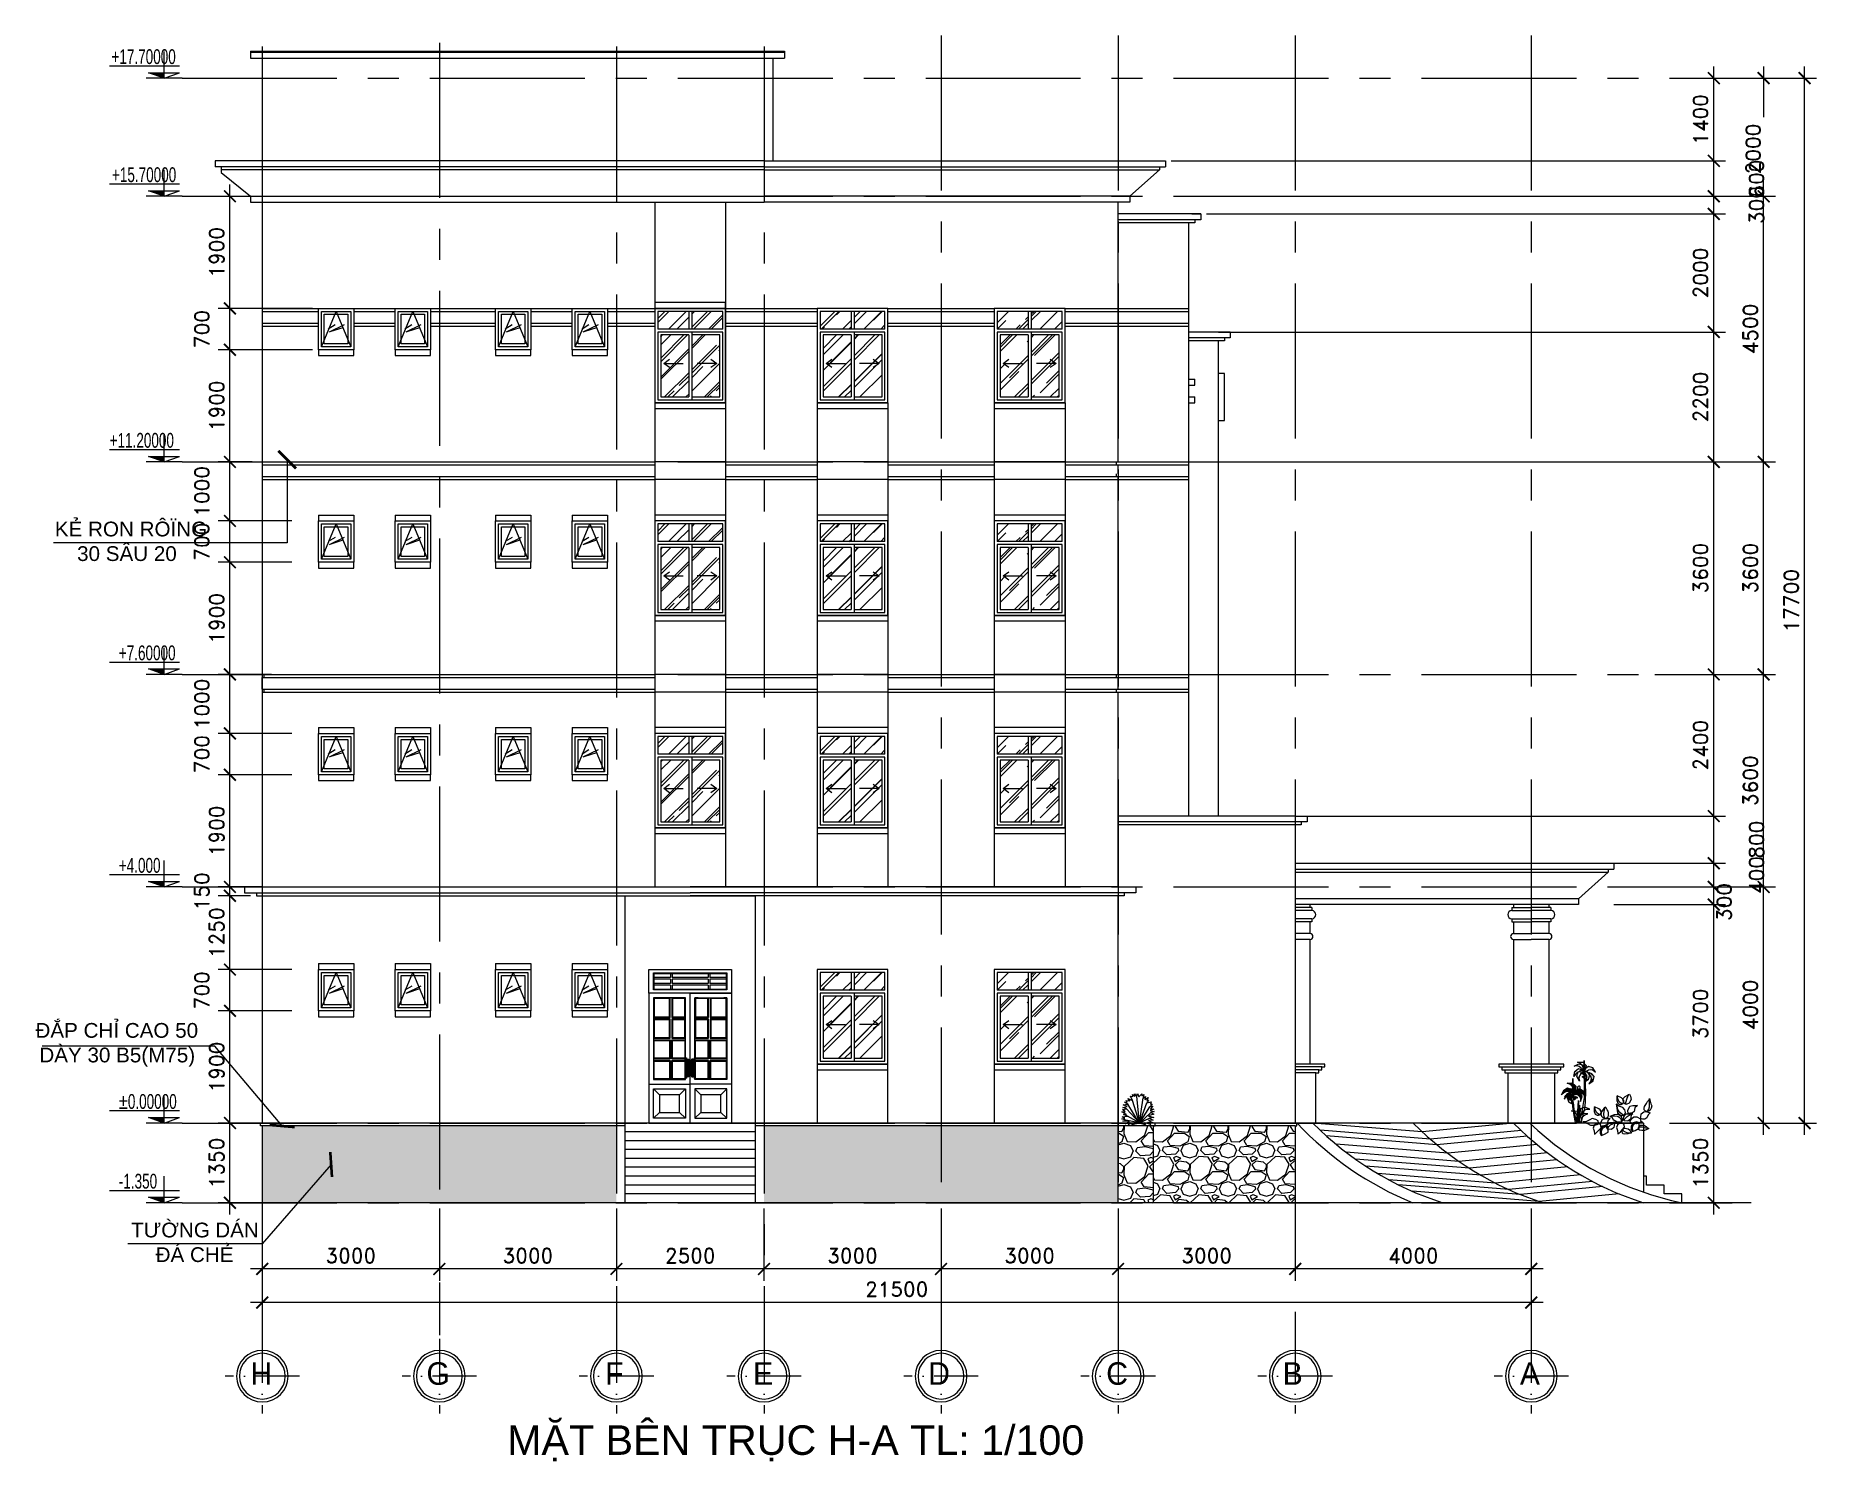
# Model space of a CAD drawing. Header units: inches. Extents: x 452443 to 881249, y 975131 to 1198310.
# Drawn here: x 569536 to 599708, y 992696 to 1016849 of the extents above; entities that cross this region are included whole.
import ezdxf
from ezdxf.enums import TextEntityAlignment as Align

# ---------------------------------------------------------------- set-up
doc = ezdxf.new("R2010")
doc.units = ezdxf.units.IN
doc.header["$LTSCALE"] = 3.5
doc.header["$MEASUREMENT"] = 0
doc.linetypes.add('ACAD_ISO10W100', pattern=[18, 12, -3, 0, -3])
doc.linetypes.add('CENTER', pattern=[2, 1.25, -0.25, 0.25, -0.25])
for name, color, linetype in [('cot', 1, 'Continuous'), ('DOOR-84', 84, 'Continuous'), ('GHICHU', 40, 'Continuous'), ('hatch', 4, 'Continuous'), ('hatch vl', 4, 'Continuous'), ('Netthay_126', 126, 'Continuous'), ('NOI THAT', 42, 'Continuous'), ('text', 3, 'Continuous'), ('TEXT2', 7, 'Continuous'), ('thuocdo', 3, 'Continuous'), ('TREE1', 84, 'Continuous'), ('Truc', 252, 'Continuous'), ('Vat dung 2', 9, 'Continuous'), ('VATLIEU', 35, 'Continuous'), ('VISIONABLE-LINE126', 126, 'Continuous')]:
    doc.layers.add(name, color=color, linetype=linetype)
doc.styles.add('chu 1', font='VHELVEN0.TTF')
doc.styles.add('KICHTHUOC', font='VHELVCN0.TTF')
doc.styles.add('romand', font='romand.shx')
doc.styles.add('STYLE5', font='VAVON_.TTF')
doc.styles.add('VNI-HELVE', font='VHELVEN0.TTF')
doc.dimstyles.new('TL100', dxfattribs={"dimscale": 100, "dimtxt": 2.5, "dimasz": 2, "dimexe": 2, "dimexo": 1, "dimgap": 1, "dimtad": 1, "dimdec": 0, "dimzin": 0, "dimdsep": 46, "dimtxsty": 'romand', "dimblk": 'ARCHTICK', "dimcen": 2, "dimdle": 2, "dimclrd": 256, "dimclre": 256, "dimclrt": 7, "dimadec": 0, "dimazin": 0, "dimtfac": 0.004, "dimtdec": 0, "dimtmove": 2, "dimatfit": 3, "dimfxl": 1, "dimtolj": 1, "dimtzin": 0, "dimlwd": 20, "dimlwe": 20, "dimarcsym": 1})
doc.dimstyles.new('TL20...', dxfattribs={"dimscale": 20, "dimtxt": 2.5, "dimasz": 2, "dimexe": 2, "dimexo": 2, "dimgap": 1, "dimtad": 1, "dimdec": 0, "dimzin": 0, "dimdsep": 46, "dimtxsty": 'chu 1', "dimblk": 'ARCHTICK', "dimcen": 2, "dimdle": 2, "dimclrd": 256, "dimclre": 256, "dimclrt": 256, "dimadec": 1, "dimazin": 0, "dimtfac": 1, "dimtdec": 0, "dimtix": 1, "dimtofl": 0, "dimtmove": 0, "dimatfit": 3, "dimldrblk": 'ARCHTICK', "dimfxl": 10, "dimfxlon": 1, "dimtolj": 1, "dimtzin": 0, "dimlwd": -1, "dimarcsym": 0})
pattern_1 = [(228.012788, (746853.69, 1044760.4), (-5200, -5850), [87.4484, -8657.4072]), (184.96974, (746795.19, 1044695.402), (7800, 650), [150.0642, -14856.351]), (132.510447, (746645.69, 1044682.4), (6500, -7150), [105.8122, -10475.4212]), (267.273689, (746392.19, 1044519.902), (650, 13000), [136.6547, -13528.8127]), (292.833654, (746385.69, 1044383.402), (-3250, 7800), [134.0007, -13266.0925]), (357.273689, (746437.69, 1044259.902), (-13000, 650), [136.6547, -13528.8127]), (37.69424, (746574.19, 1044253.402), (-8450, -6500), [180.7189, -17891.1516]), (72.255328, (746717.19, 1044363.902), (4550, 14300), [170.6172, -16891.109]), (121.429566, (746769.19, 1044526.402), (-5200, 8450), [137.1175, -13574.6475]), (175.23636, (746697.69, 1044643.4), (7150, -650), [156.5408, -7670.4957]), (222.397438, (746541.69, 1044656.402), (-7800, -7150), [202.4412, -20041.6938]), (138.814075, (747035.69, 1044513.4), (-4550, 3900), [69.0956, -6840.4991]), (171.469234, (746983.69, 1044558.902), (8450, -1300), [131.454, -13013.9824]), (225, (746853.7, 1044578.4), (-7e-14, -650), [91.9236, -827.3152]), (203.19859, (746808.19, 1044656.4), (3250, 1300), [49.5027, -4900.7498]), (291.80141, (746762.69, 1044636.9), (-650, 1950), [70.007, -3430.3502]), (30.96376, (746788.69, 1044571.9), (1950, 1300), [113.7038, -3676.4149]), (161.56505, (746886.2, 1044630.4), (1300, -650), [82.2191, -1973.2613]), (16.38954, (746385.69, 1044636.9), (6500, 1950), [115.18, -11402.8493]), (70.346176, (746496.19, 1044669.4), (-2600, -7150), [96.6296, -9566.315]), (293.19859, (746886.19, 1044760.4), (-1300, 3250), [99.0048, -4851.2478]), (343.61046, (746925.19, 1044669.4), (-6500, 1950), [115.18, -11402.8493]), (339.443955, (746385.69, 1044233.9), (-3250, 1300), [111.072, -5442.5304]), (294.77514, (746489.69, 1044194.9), (-3250, 7150), [93.0657, -9213.518]), (66.80141, (746892.69, 1044110.4), (1300, 3250), [99.0048, -4851.2478]), (17.354025, (746931.69, 1044201.4), (-8450, -2600), [108.9601, -10787.0253]), (69.443955, (746574.19, 1044110.4), (-1300, -3250), [55.536, -5498.0664]), (101.30993, (746853.69, 1044110.4), (-650, 2600), [33.1435, -3281.2192]), (165.96376, (746847.19, 1044142.9), (1950, -650), [134.0008, -2546.018]), (186.009006, (746717.19, 1044175.4), (6500, 650), [124.1825, -12294.05]), (303.69007, (746788.69, 1044513.4), (-650, 1300), [93.7443, -2249.864]), (353.157227, (746840.69, 1044435.402), (11050, -1300), [163.666, -16202.9157]), (60.945396, (747003.19, 1044415.9), (-2600, -4550), [66.9214, -6625.2382]), (90, (747035.7, 1044474.4), (-650, 650), [39, -611]), (120.256437, (746704.19, 1044194.9), (2600, -4550), [90.3006, -8939.788]), (48.012788, (746658.69, 1044272.9), (5200, 5850), [174.8968, -8569.9588]), (0, (746775.7, 1044402.9), (650, 650), [169, -481]), (325.304846, (746944.69, 1044402.9), (6500, -4550), [102.774, -10174.6283]), (254.054604, (747029.19, 1044344.4), (-650, -2600), [94.6413, -4637.4301]), (207.645975, (747003.19, 1044253.402), (-12350, -6500), [154.0923, -15255.1582]), (175.426079, (746866.69, 1044181.902), (-8450, 650), [163.0194, -16138.8977])]

msp = doc.modelspace()

# ---------------------------------------------------------------- texts
at = {"char_height": 250, "attachment_point": 4, "style": 'chu 1'}
for s, insert, width in [('{\\W0.533771; }KEÛ RON ROÂÏNG \\P{\\W4.41812; }30 SAÂU 20', (569810.5, 1008280.4), 2641.315), ('\\pi53.58328;ÑAÉP CHÆ CAO 50 \\P\\pi119.39108;DAØY 30 B5(M75)', (569480.5, 999751.3), 2971.373), ('\\pi222.47874;TÖÔØNG{\\W0.94327; }DAÙN \\P\\pi638.44695;ÑAÙ CHEÛ', (570931.5, 996405.2), 2579.122)]:
    msp.add_mtext(s, dxfattribs=dict(at, insert=insert, width=width))
at = {"layer": 'text', "linetype": 'Continuous', "style": 'STYLE5'}
for s, p in [('H', (573360.8, 993993.1)), ('G', (576357.7, 993993.1)), ('F', (579340.1, 993993.1)), ('E', (581861.8, 993993.1)), ('D', (584843.2, 993993.1)), ('C', (587859.8, 993993.1)), ('B', (590835, 993993.1)), ('A', (594854.6, 993993.1))]:
    msp.add_text(s, height=382.5, dxfattribs=at).set_placement(p, align=Align.CENTER)
at = {"layer": 'TEXT2', "insert": (587304.9, 993306.5), "char_height": 500, "attachment_point": 3, "style": 'VNI-HELVE'}
msp.add_mtext_dynamic_manual_height_columns('{\\C7;MAËT BEÂN TRUÏC H-A TL: 1/100}', width=16977.87, gutter_width=1000, heights=[0], dxfattribs=at)

# ---------------------------------------------------------------- blocks, each defined once
blk = doc.blocks.new('truc tron')
at = {"layer": 'DOOR-84', "linetype": 'ACAD_ISO10W100', "ltscale": 20}
for p, q in [((0, -710), (0, 710)), ((710, 0), (-710, 0))]:
    blk.add_line(p, q, dxfattribs=at)
at = {"layer": 'DOOR-84', "linetype": 'Continuous'}
blk.add_circle((0, 0), 492, dxfattribs=at)
at = {"layer": 'NOI THAT', "linetype": 'Continuous'}
blk.add_circle((0, 0), 437, dxfattribs=at)
blk = doc.blocks.new('cuadi2600x1400')
at = {"layer": 'Vat dung 2', "ltscale": 15}
h = blk.add_hatch(color=256, dxfattribs=at)
edge = h.paths.add_edge_path()
edge.add_line((635, 824), (635, 764))
edge.add_ellipse((628, 764), major_axis=(-5.3, 5.3), ratio=1, start_angle=135, end_angle=225, ccw=False)
edge.add_line((628, 757), (623, 757))
edge.add_ellipse((623, 764), major_axis=(-5.3, 5.3), ratio=1, start_angle=45, end_angle=135, ccw=False)
edge.add_line((615, 764), (615, 1099))
edge.add_ellipse((623, 1099), major_axis=(-5.3, 5.3), ratio=1, start_angle=-45, end_angle=45, ccw=False)
edge.add_line((623, 1107), (628, 1107))
edge.add_ellipse((628, 1099), major_axis=(5.3, 5.3), ratio=1, start_angle=315, end_angle=405, ccw=False)
edge.add_line((635, 1099), (635, 939))
edge.add_line((635, 939), (663, 939))
edge.add_ellipse((663, 934), major_axis=(-3.54, 3.54), ratio=1, start_angle=225, end_angle=315, ccw=False)
edge.add_line((668, 934), (668, 929))
edge.add_ellipse((663, 929), major_axis=(3.54, 3.54), ratio=1, start_angle=225, end_angle=315, ccw=False)
edge.add_line((663, 924), (635, 924))
edge.add_line((635, 924), (635, 839))
edge.add_line((635, 839), (663, 839))
edge.add_ellipse((663, 834), major_axis=(-3.54, 3.54), ratio=1, start_angle=225, end_angle=315, ccw=False)
edge.add_line((668, 834), (668, 829))
edge.add_ellipse((663, 829), major_axis=(3.54, 3.54), ratio=1, start_angle=225, end_angle=315, ccw=False)
edge.add_line((663, 824), (635, 824))
h = blk.add_hatch(color=256, dxfattribs=at)
edge = h.paths.add_edge_path()
edge.add_ellipse((667, 1067), major_axis=(3.54, 3.54), ratio=1, start_angle=315, end_angle=405)
edge.add_line((667, 1072), (657, 1072))
edge.add_ellipse((657, 1067), major_axis=(-3.54, 3.54), ratio=1, start_angle=-45, end_angle=45)
edge.add_line((652, 1067), (652, 951))
edge.add_line((652, 951), (655, 951))
edge.add_ellipse((662, 951), major_axis=(5.34, 5.34), ratio=1, start_angle=-45, end_angle=135, ccw=False)
edge.add_line((670, 951), (672, 951))
edge.add_line((672, 951), (672, 1067))
h = blk.add_hatch(color=256, dxfattribs=at)
edge = h.paths.add_edge_path()
edge.add_line((672, 951), (670, 951))
edge.add_ellipse((662, 951), major_axis=(5.34, 5.34), ratio=1, start_angle=135, end_angle=315, ccw=False)
edge.add_line((655, 951), (652, 951))
edge.add_line((652, 951), (652, 939))
edge.add_line((652, 939), (663, 939))
edge.add_ellipse((663, 934), major_axis=(-3.54, 3.54), ratio=1, start_angle=225, end_angle=315, ccw=False)
edge.add_line((668, 934), (668, 929))
edge.add_ellipse((663, 929), major_axis=(3.54, 3.54), ratio=1, start_angle=225, end_angle=315, ccw=False)
edge.add_line((663, 924), (652, 924))
edge.add_line((652, 924), (652, 839))
edge.add_line((652, 839), (663, 839))
edge.add_ellipse((663, 834), major_axis=(-3.54, 3.54), ratio=1, start_angle=225, end_angle=315, ccw=False)
edge.add_line((668, 834), (668, 829))
edge.add_ellipse((663, 829), major_axis=(3.54, 3.54), ratio=1, start_angle=225, end_angle=315, ccw=False)
edge.add_line((663, 824), (652, 824))
edge.add_line((652, 824), (652, 797))
edge.add_ellipse((657, 797), major_axis=(3.54, 3.54), ratio=1, start_angle=135, end_angle=225)
edge.add_line((657, 792), (667, 792))
edge.add_ellipse((667, 797), major_axis=(-3.54, 3.54), ratio=1, start_angle=135, end_angle=225)
edge.add_line((672, 797), (672, 951))
h = blk.add_hatch(color=256, dxfattribs=at)
edge = h.paths.add_edge_path()
edge.add_ellipse((733, 1067), major_axis=(-3.54, 3.54), ratio=1, start_angle=-45, end_angle=45, ccw=False)
edge.add_line((733, 1072), (743, 1072))
edge.add_ellipse((743, 1067), major_axis=(3.54, 3.54), ratio=1, start_angle=315, end_angle=405, ccw=False)
edge.add_line((748, 1067), (748, 951))
edge.add_line((748, 951), (745, 951))
edge.add_ellipse((738, 951), major_axis=(-5.34, 5.34), ratio=1, start_angle=225, end_angle=405)
edge.add_line((730, 951), (728, 951))
edge.add_line((728, 951), (728, 1067))
h = blk.add_hatch(color=256, dxfattribs=at)
edge = h.paths.add_edge_path()
edge.add_line((728, 951), (730, 951))
edge.add_ellipse((738, 951), major_axis=(-5.34, 5.34), ratio=1, start_angle=45, end_angle=225)
edge.add_line((745, 951), (748, 951))
edge.add_line((748, 951), (748, 939))
edge.add_line((748, 939), (737, 939))
edge.add_ellipse((737, 934), major_axis=(3.54, 3.54), ratio=1, start_angle=45, end_angle=135)
edge.add_line((732, 934), (732, 929))
edge.add_ellipse((737, 929), major_axis=(-3.54, 3.54), ratio=1, start_angle=45, end_angle=135)
edge.add_line((737, 924), (748, 924))
edge.add_line((748, 924), (748, 839))
edge.add_line((748, 839), (737, 839))
edge.add_ellipse((737, 834), major_axis=(3.54, 3.54), ratio=1, start_angle=45, end_angle=135)
edge.add_line((732, 834), (732, 829))
edge.add_ellipse((737, 829), major_axis=(-3.54, 3.54), ratio=1, start_angle=45, end_angle=135)
edge.add_line((737, 824), (748, 824))
edge.add_line((748, 824), (748, 797))
edge.add_ellipse((743, 797), major_axis=(-3.54, 3.54), ratio=1, start_angle=135, end_angle=225, ccw=False)
edge.add_line((743, 792), (733, 792))
edge.add_ellipse((733, 797), major_axis=(3.54, 3.54), ratio=1, start_angle=135, end_angle=225, ccw=False)
edge.add_line((728, 797), (728, 951))
h = blk.add_hatch(color=256, dxfattribs=at)
edge = h.paths.add_edge_path()
edge.add_line((765, 824), (765, 764))
edge.add_ellipse((772, 764), major_axis=(5.3, 5.3), ratio=1, start_angle=135, end_angle=225)
edge.add_line((772, 757), (777, 757))
edge.add_ellipse((777, 764), major_axis=(5.3, 5.3), ratio=1, start_angle=225, end_angle=315)
edge.add_line((785, 764), (785, 1099))
edge.add_ellipse((777, 1099), major_axis=(5.3, 5.3), ratio=1, start_angle=315, end_angle=405)
edge.add_line((777, 1107), (772, 1107))
edge.add_ellipse((772, 1099), major_axis=(-5.3, 5.3), ratio=1, start_angle=-45, end_angle=45)
edge.add_line((765, 1099), (765, 939))
edge.add_line((765, 939), (737, 939))
edge.add_ellipse((737, 934), major_axis=(3.54, 3.54), ratio=1, start_angle=45, end_angle=135)
edge.add_line((732, 934), (732, 929))
edge.add_ellipse((737, 929), major_axis=(-3.54, 3.54), ratio=1, start_angle=45, end_angle=135)
edge.add_line((737, 924), (765, 924))
edge.add_line((765, 924), (765, 839))
edge.add_line((765, 839), (737, 839))
edge.add_ellipse((737, 834), major_axis=(3.54, 3.54), ratio=1, start_angle=45, end_angle=135)
edge.add_line((732, 834), (732, 829))
edge.add_ellipse((737, 829), major_axis=(-3.54, 3.54), ratio=1, start_angle=45, end_angle=135)
edge.add_line((737, 824), (765, 824))
blk.add_lwpolyline([(90, 2265), (1310, 2265), (1310, 2535), (90, 2535)], close=True, dxfattribs=at)
for points in [[(90, 2110), (350, 2110), (350, 1800), (90, 1800), (90, 2110)], [(610, 1800), (400, 1800), (400, 2110), (610, 2110), (610, 1800)], [(790, 2110), (1000, 2110), (1000, 1800), (790, 1800), (790, 2110)], [(1310, 1800), (1050, 1800), (1050, 2110), (1310, 2110), (1310, 1800)], [(90, 1750), (350, 1750), (350, 1450), (90, 1450), (90, 1750)], [(610, 1450), (400, 1450), (400, 1750), (610, 1750), (610, 1450)], [(790, 1750), (1000, 1750), (1000, 1450), (790, 1450), (790, 1750)], [(1310, 1450), (1050, 1450), (1050, 1750), (1310, 1750), (1310, 1450)], [(350, 1100), (350, 1400), (90, 1400), (90, 1100), (350, 1100)], [(610, 1400), (400, 1400), (400, 1100), (610, 1100), (610, 1400)], [(1000, 1100), (1000, 1400), (790, 1400), (790, 1100), (1000, 1100)], [(1310, 1400), (1050, 1400), (1050, 1100), (1310, 1100), (1310, 1400)], [(350, 750), (350, 1050), (90, 1050), (90, 750), (350, 750)], [(610, 1050), (400, 1050), (400, 750), (610, 750), (610, 1050)], [(642, 839), (642, 924)], [(652, 839), (652, 924)], [(748, 839), (748, 924)], [(758, 839), (758, 924)], [(1000, 750), (1000, 1050), (790, 1050), (790, 750), (1000, 750)], [(1310, 1050), (1050, 1050), (1050, 750), (1310, 750), (1310, 1050)]]:
    blk.add_lwpolyline(points, dxfattribs=at)
for points in [[(635, 939), (663, 939, -0.414214), (668, 934), (668, 929, -0.414214), (663, 924), (635, 924), (635, 839), (663, 839, -0.414214), (668, 834), (668, 829, -0.414214), (663, 824), (635, 824), (635, 764, -0.414214), (628, 757), (623, 757, -0.414214), (615, 764), (615, 1099, -0.414214), (623, 1107), (628, 1107, -0.414214), (635, 1099)], [(765, 939), (737, 939, 0.414214), (732, 934), (732, 929, 0.414214), (737, 924), (765, 924), (765, 839), (737, 839, 0.414214), (732, 834), (732, 829, 0.414214), (737, 824), (765, 824), (765, 764, 0.414214), (772, 757), (777, 757, 0.414214), (785, 764), (785, 1099, 0.414214), (777, 1107), (772, 1107, 0.414214), (765, 1099)]]:
    blk.add_lwpolyline(points, format="xyb", close=True, dxfattribs=at)
for points in [[(642, 939), (642, 1067, -0.414214), (657, 1082), (667, 1082, -0.414214), (682, 1067), (682, 797, -0.414214), (667, 782), (657, 782, -0.414214), (642, 797), (642, 824)], [(652, 939), (652, 1067, -0.414214), (657, 1072), (667, 1072, -0.414214), (672, 1067), (672, 797, -0.414214), (667, 792), (657, 792, -0.414214), (652, 797), (652, 824)], [(758, 939), (758, 1067, 0.414214), (743, 1082), (733, 1082, 0.414214), (718, 1067), (718, 797, 0.414214), (733, 782), (743, 782, 0.414214), (758, 797), (758, 824)], [(748, 939), (748, 1067, 0.414214), (743, 1072), (733, 1072, 0.414214), (728, 1067), (728, 797, 0.414214), (733, 792), (743, 792, 0.414214), (748, 797), (748, 824)]]:
    blk.add_lwpolyline(points, format="xyb", dxfattribs=at)
for centre, radius in [((662, 951), 7.56), ((662, 951), 4.56), ((738, 951), 7.56), ((738, 951), 4.56)]:
    blk.add_circle(centre, radius, dxfattribs=at)
at = {"layer": 'VATLIEU', "ltscale": 15}
for p, q in [((80, 2465), (365, 2465)), ((80, 2435), (365, 2435)), ((365, 2545), (365, 2465)), ((365, 2435), (365, 2365)), ((395, 2545), (395, 2465)), ((395, 2465), (1005, 2465)), ((395, 2435), (395, 2365)), ((395, 2435), (1005, 2435)), ((1005, 2545), (1005, 2465)), ((1005, 2435), (1005, 2365)), ((1035, 2545), (1035, 2465)), ((1035, 2465), (1320, 2465)), ((1035, 2435), (1035, 2365)), ((1035, 2435), (1320, 2435)), ((80, 2365), (365, 2365)), ((80, 2335), (365, 2335)), ((365, 2335), (365, 2255)), ((395, 2365), (1005, 2365)), ((395, 2335), (1005, 2335)), ((395, 2335), (395, 2255)), ((1005, 2335), (1005, 2255)), ((1035, 2365), (1320, 2365)), ((1035, 2335), (1320, 2335)), ((1035, 2335), (1035, 2255)), ((80, 1090), (360, 1090)), ((80, 1060), (360, 1060)), ((390, 1090), (620, 1090)), ((390, 1060), (620, 1060)), ((780, 1090), (1010, 1090)), ((780, 1060), (1010, 1060)), ((1040, 1090), (1320, 1090)), ((1040, 1060), (1320, 1060)), ((0, 660), (700, 660)), ((1400, 660), (700, 660)), ((180, 480), (80, 580)), ((520, 480), (620, 580)), ((880, 480), (780, 580)), ((1220, 480), (1320, 580)), ((180, 180), (80, 80)), ((520, 180), (620, 80)), ((880, 180), (780, 80)), ((1220, 180), (1320, 80))]:
    blk.add_line(p, q, dxfattribs=at)
for points in [[(0, 2200), (1400, 2200), (1400, 2600), (0, 2600)], [(80, 2255), (1320, 2255), (1320, 2545), (80, 2545)], [(0, 0), (700, 0), (700, 2200), (0, 2200)], [(80, 740), (620, 740), (620, 2120), (80, 2120)], [(1400, 0), (700, 0), (700, 2200), (1400, 2200)], [(1320, 740), (780, 740), (780, 2120), (1320, 2120)], [(80, 580), (620, 580), (620, 80), (80, 80)], [(180, 480), (520, 480), (520, 180), (180, 180)], [(1320, 580), (780, 580), (780, 80), (1320, 80)], [(880, 480), (1220, 480), (1220, 180), (880, 180)]]:
    blk.add_lwpolyline(points, close=True, dxfattribs=at)
for points in [[(80, 2120), (133, 2120)], [(360, 2120), (360, 1790), (80, 1790)], [(620, 1790), (390, 1790), (390, 2120)], [(567, 2120), (620, 2120)], [(1010, 2120), (1010, 1790), (780, 1790)], [(1320, 1790), (1040, 1790), (1040, 2120)], [(80, 1760), (360, 1760), (360, 1440), (80, 1440)], [(620, 1440), (390, 1440), (390, 1760), (620, 1760)], [(780, 1760), (1010, 1760), (1010, 1440), (780, 1440)], [(1320, 1440), (1040, 1440), (1040, 1760), (1320, 1760)], [(360, 1090), (360, 1410), (80, 1410)], [(620, 1410), (390, 1410), (390, 1090)], [(1010, 1090), (1010, 1410), (780, 1410)], [(1320, 1410), (1040, 1410), (1040, 1090)], [(360, 740), (360, 1060)], [(390, 1060), (390, 740)], [(1010, 740), (1010, 1060)], [(1040, 1060), (1040, 740)]]:
    blk.add_lwpolyline(points, dxfattribs=at)
blk = doc.blocks.new('hoa3')
for points in [[(40, 328), (46, 339), (48, 360), (38, 376), (22, 390), (6, 398), (-13, 404), (-29, 413), (-30, 395), (-30, 359), (-19, 329), (1, 316), (18, 316), (39, 325), (19, 327), (0, 342), (-15, 368), (-23, 395), (-27, 412)], [(67, 317), (49, 328), (38, 379), (64, 404), (111, 433), (122, 408), (129, 371), (107, 328), (75, 313), (71, 339), (86, 386), (104, 430)], [(-216, 206), (-210, 216), (-208, 237), (-218, 253), (-234, 267), (-251, 275), (-269, 281), (-285, 290), (-286, 273), (-286, 236), (-276, 207), (-255, 194), (-239, 194), (-217, 202), (-238, 204), (-256, 220), (-271, 246), (-279, 273), (-283, 289)], [(-161, 158), (-143, 163), (-131, 176), (-127, 196), (-126, 220), (-131, 239), (-139, 254), (-153, 279), (-159, 285), (-176, 272), (-192, 252), (-206, 232), (-212, 204), (-204, 183), (-192, 171), (-163, 158), (-176, 177), (-177, 203), (-174, 244), (-162, 286)], [(-38, 320), (-30, 300), (-25, 259), (-7, 236), (21, 212), (49, 196)], [(53, 131), (57, 150), (65, 162), (84, 179), (108, 193), (134, 203), (151, 211)], [(303, 237), (290, 244), (279, 255), (279, 275), (282, 291), (302, 325), (315, 347), (333, 368), (338, 381), (345, 354), (354, 323), (362, 299), (358, 273), (345, 249), (331, 238), (303, 236), (317, 245), (331, 262), (338, 288), (337, 322), (338, 354), (338, 381)], [(-137, 66), (-162, 73), (-199, 62), (-220, 25), (-220, -11), (-210, -36), (-177, -25), (-129, 4), (-129, 29), (-129, 62), (-162, 62), (-199, 40), (-210, 11), (-206, -29)], [(-133, 37), (-129, 56), (-120, 68), (-102, 85), (-78, 98), (-52, 109), (-34, 117)], [(24, 120), (22, 135), (16, 151), (4, 166), (-16, 177), (-25, 179), (-56, 184), (-85, 182), (-111, 178)], [(39, 35), (48, 42), (62, 47), (78, 45), (96, 40), (112, 27), (118, 16), (127, 3), (135, -3), (118, -8), (91, -18), (58, -19), (37, -15), (32, -5), (29, 9), (31, 22), (35, 35), (37, 24), (47, 15), (61, 5), (83, -1), (108, -4), (133, -4)], [(215, 111), (190, 118), (153, 107), (131, 71), (131, 35), (142, 9), (175, 20), (222, 49), (222, 75), (222, 107), (190, 107), (153, 86), (142, 56), (146, 16)], [(218, 62), (225, 72), (234, 81), (245, 82), (261, 83), (281, 78), (300, 66), (316, 53), (331, 45), (307, 33), (282, 23), (250, 20), (223, 24), (214, 34), (214, 55), (223, 61), (240, 63), (253, 62), (267, 58), (291, 50), (313, 47), (331, 45)]]:
    blk.add_lwpolyline(points)
for points in [[(56, 200), (67, 226), (60, 255), (35, 280), (-9, 295), (-38, 320), (-31, 273), (-24, 222), (9, 193), (42, 189)], [(42, 146), (46, 175), (71, 208), (111, 211), (151, 211), (129, 193), (122, 149), (93, 127), (53, 131)], [(97, 215), (93, 248), (115, 295), (151, 302), (202, 302), (173, 277), (166, 237), (144, 222)], [(239, 171), (242, 211), (275, 233), (297, 237), (344, 222), (322, 197), (308, 164), (286, 149), (261, 149), (235, 157)], [(-238, 105), (-241, 131), (-270, 145), (-310, 156), (-336, 142), (-383, 120), (-416, 120), (-361, 102), (-329, 83), (-281, 80), (-241, 91)], [(-227, 97), (-259, 100), (-289, 82), (-299, 49), (-289, 16), (-285, -20), (-278, -16), (-252, 6), (-208, 53), (-212, 82)], [(-212, 68), (-215, 101), (-194, 149), (-157, 156), (-106, 156), (-135, 130), (-142, 90), (-164, 76)], [(-144, 51), (-140, 80), (-115, 113), (-74, 117), (-34, 117), (-56, 99), (-64, 55), (-93, 33), (-133, 37)], [(31, 135), (24, 171), (-2, 193), (-27, 200), (-60, 197), (-111, 178), (-89, 171), (-71, 146), (-27, 120), (24, 120)], [(38, 102), (5, 106), (-24, 87), (-35, 55), (-24, 22), (-20, -15), (-13, -11), (13, 11), (56, 58), (53, 87)], [(137, 157), (162, 175), (195, 175), (235, 153), (235, 135), (261, 113), (228, 113), (188, 98), (129, 106), (115, 124)]]:
    blk.add_lwpolyline(points, close=True)
blk = doc.blocks.new('ELE_TR10')
for p, q in [((2820, 4060), (2757, 10459)), ((2757, 10459), (2980, 4856)), ((-228, 6518), (693, 6532)), ((262, 6342), (-228, 6518)), ((102, 6523), (30, 6425)), ((202, 6524), (98, 6400)), ((311, 6526), (168, 6375)), ((433, 6528), (240, 6350)), ((570, 6095), (262, 6342)), ((571, 6530), (300, 6311)), ((710, 6517), (355, 6267)), ((789, 6454), (411, 6223)), ((869, 6388), (467, 6177)), ((953, 6320), (526, 6130)), ((1041, 6248), (579, 6079)), ((693, 6532), (1299, 6039)), ((781, 7339), (717, 4410)), ((813, 3487), (781, 7339)), ((1460, 7697), (1605, 8464)), ((1910, 6893), (1460, 7697)), ((1605, 8464), (2174, 8717)), ((1749, 7181), (1869, 7165)), ((1902, 7797), (1832, 7408)), ((1832, 7408), (1910, 6893)), ((2135, 8158), (1902, 7797)), ((2500, 8344), (2135, 8158)), ((2174, 8717), (2749, 8664)), ((2745, 8669), (2500, 8344)), ((2754, 6690), (3508, 7218)), ((3047, 7120), (2754, 6690)), ((3307, 8447), (2766, 8650)), ((2772, 8652), (2851, 8253)), ((2851, 8253), (3099, 7927)), ((3023, 6879), (2908, 6917)), ((3105, 6936), (2949, 6976)), ((3195, 6999), (2991, 7037)), ((3295, 7069), (3034, 7100)), ((3152, 7500), (3047, 7120)), ((3408, 7148), (3060, 7167)), ((3099, 7927), (3152, 7500)), ((3710, 7973), (3307, 8447)), ((3508, 7218), (3710, 7973)), ((3537, 6410), (4291, 6939)), ((3830, 6840), (3537, 6410)), ((4090, 8168), (3549, 8370)), ((3555, 8372), (3634, 7974)), ((3634, 7974), (3882, 7648)), ((3888, 6657), (3732, 6697)), ((3978, 6720), (3774, 6758)), ((4078, 6789), (3817, 6821)), ((3935, 7221), (3830, 6840)), ((4191, 6869), (3843, 6887)), ((4296, 6960), (3862, 6955)), ((4323, 7058), (3881, 7024)), ((3882, 7648), (3935, 7221)), ((4346, 7138), (3900, 7094)), ((4374, 7242), (3920, 7166)), ((4493, 7693), (4090, 8168)), ((4291, 6939), (4493, 7693)), ((-1179, 4489), (-827, 5339)), ((-823, 4868), (-1179, 4489)), ((-1053, 4793), (-992, 4689)), ((-1015, 4886), (-942, 4742)), ((-973, 4987), (-892, 4796)), ((-926, 5099), (-839, 4851)), ((-873, 5227), (-780, 4891)), ((-827, 5339), (-134, 5701)), ((-474, 5054), (-823, 4868)), ((-807, 5350), (-718, 4924)), ((-739, 3870), (-661, 3778)), ((-717, 5397), (-655, 4958)), ((-717, 3968), (-621, 3838)), ((-693, 4075), (-581, 3900)), ((-666, 4193), (-538, 3963)), ((-635, 4328), (-487, 4013)), ((-625, 5445), (-591, 4992)), ((-590, 4460), (-431, 4056)), ((-529, 5494), (-525, 5027)), ((-510, 4522), (-375, 4099)), ((-46, 5094), (-474, 5054)), ((-429, 5547), (-456, 5055)), ((-444, 4573), (-317, 4144)), ((-322, 5603), (-388, 5062)), ((-358, 4639), (-258, 4189)), ((-208, 5662), (-320, 5068)), ((-95, 5680), (-251, 5075)), ((-251, 4718), (-195, 4229)), ((0, 5630), (-180, 5082)), ((-161, 3914), (178, 4436)), ((135, 3192), (-161, 3914)), ((-155, 4791), (-129, 4247)), ((-137, 3952), (451, 3742)), ((-134, 5701), (416, 5410)), ((-130, 3838), (452, 3672)), ((91, 5582), (-107, 5089)), ((-81, 3718), (452, 3603)), ((-78, 4042), (451, 3812)), ((-69, 5347), (320, 5593)), ((186, 5399), (-69, 5347)), ((-52, 4869), (-63, 4265)), ((326, 4923), (-46, 5094)), ((180, 5535), (-35, 5089)), ((-22, 4128), (451, 3885)), ((57, 4905), (5, 4283)), ((266, 5489), (25, 5062)), ((32, 4212), (457, 3958)), ((70, 5435), (65, 5375)), ((158, 4872), (73, 4301)), ((351, 5445), (83, 5035)), ((86, 4294), (490, 4014)), ((112, 5462), (100, 5382)), ((950, 2763), (135, 3192)), ((159, 5491), (137, 5389)), ((138, 4375), (522, 4070)), ((429, 5391), (141, 5008)), ((256, 4840), (143, 4320)), ((210, 5523), (174, 5397)), ((178, 4436), (690, 4706)), ((381, 5374), (186, 5399)), ((481, 5310), (199, 4981)), ((199, 4447), (554, 4125)), ((269, 5560), (210, 5396)), ((351, 4809), (215, 4333)), ((331, 5591), (245, 5392)), ((531, 5234), (257, 4954)), ((444, 4778), (278, 4316)), ((381, 5584), (280, 5387)), ((284, 4492), (585, 4181)), ((433, 5577), (316, 5383)), ((583, 5166), (317, 4927)), ((320, 5593), (707, 5540)), ((732, 4931), (326, 4923)), ((536, 4748), (340, 4299)), ((486, 5570), (353, 5378)), ((365, 4534), (618, 4236)), ((568, 5267), (381, 5374)), ((542, 5563), (389, 5370)), ((621, 4708), (402, 4283)), ((623, 5091), (410, 4925)), ((416, 5410), (731, 4925)), ((602, 5554), (419, 5353)), ((437, 4580), (650, 4293)), ((666, 5546), (449, 5336)), ((655, 4302), (451, 3947)), ((451, 3947), (452, 3517)), ((452, 3517), (604, 3153)), ((687, 4637), (463, 4266)), ((717, 5520), (479, 5318)), ((741, 5473), (510, 5301)), ((515, 4613), (661, 4386)), ((667, 5024), (525, 4927)), ((748, 4570), (525, 4249)), ((765, 5427), (541, 5283)), ((671, 5090), (568, 5267)), ((777, 5718), (570, 6095)), ((787, 5382), (571, 5262)), ((586, 4651), (669, 4500)), ((810, 5339), (588, 5234)), ((811, 4512), (588, 4232)), ((831, 5296), (604, 5206)), ((604, 3153), (950, 2763)), ((1134, 6173), (612, 6019)), ((848, 5251), (620, 5178)), ((846, 5203), (636, 5150)), ((1235, 6091), (645, 5958)), ((844, 5158), (652, 5123)), ((684, 4707), (655, 4302)), ((846, 5115), (668, 5094)), ((839, 4976), (671, 5090)), ((1295, 5994), (678, 5898)), ((841, 5073), (706, 5066)), ((707, 5540), (848, 5263)), ((1287, 5887), (713, 5835)), ((736, 4755), (717, 2500)), ((1279, 5785), (748, 5771)), ((839, 5033), (753, 5034)), ((767, 5308), (777, 5718)), ((936, 4938), (767, 5308)), ((1092, 5168), (768, 5318)), ((1134, 5243), (769, 5384)), ((1184, 5319), (771, 5448)), ((1238, 5399), (772, 5512)), ((1256, 5492), (774, 5575)), ((1264, 5588), (775, 5640)), ((1271, 5685), (777, 5705)), ((1040, 5102), (802, 5231)), ((1004, 2054), (813, 3487)), ((848, 5263), (837, 4974)), ((995, 5035), (850, 5127)), ((1251, 5418), (930, 4937)), ((1499, 5079), (943, 4920)), ((946, 4925), (1247, 4652)), ((970, 4881), (1374, 4837)), ((1327, 5330), (971, 4875)), ((1043, 4968), (1176, 4858)), ((1093, 5031), (1290, 4846)), ((1139, 5101), (1384, 4840)), ((1197, 5164), (1446, 4862)), ((1212, 5004), (1257, 4649)), ((1275, 4751), (1225, 4849)), ((1247, 4652), (1640, 4537)), ((1299, 6039), (1251, 5418)), ((1253, 5236), (1506, 4884)), ((1296, 5021), (1320, 4631)), ((1313, 5312), (1566, 4905)), ((1901, 5571), (1327, 5330)), ((1374, 4837), (1760, 4975)), ((1384, 5046), (1381, 4612)), ((1395, 5359), (1626, 4927)), ((1477, 5072), (1442, 4595)), ((1484, 5396), (1687, 4949)), ((2105, 4936), (1499, 5079)), ((1571, 5062), (1504, 4577)), ((1664, 5040), (1565, 4559)), ((1574, 5434), (1748, 4971)), ((1759, 5017), (1628, 4540)), ((1640, 4537), (1937, 4225)), ((1666, 5472), (1820, 4964)), ((1857, 4994), (1683, 4492)), ((1957, 4971), (1733, 4439)), ((1760, 4975), (2183, 4897)), ((1761, 5512), (1892, 4950)), ((2061, 4946), (1782, 4388)), ((2135, 4859), (1829, 4338)), ((1860, 5554), (1962, 4938)), ((2182, 4739), (1877, 4288)), ((2559, 5150), (1901, 5571)), ((2226, 4627), (1924, 4238)), ((1937, 4225), (2078, 3856)), ((2276, 4503), (1957, 4172)), ((1971, 5527), (2030, 4925)), ((2316, 4402), (1984, 4102)), ((2345, 4324), (2010, 4034)), ((2382, 4230), (2035, 3967)), ((2351, 4094), (2060, 3902)), ((2078, 3856), (2097, 3336)), ((2307, 3963), (2079, 3832)), ((2080, 5457), (2098, 4912)), ((2269, 3847), (2082, 3756)), ((2234, 3743), (2084, 3682)), ((2202, 3648), (2087, 3610)), ((2097, 3336), (2390, 4209)), ((2390, 4209), (2105, 4936)), ((2181, 5392), (2165, 4900)), ((2183, 4897), (2514, 4682)), ((2295, 5321), (2231, 4866)), ((2386, 5263), (2294, 4825)), ((2342, 1258), (2820, 4060)), ((2455, 5217), (2355, 4785)), ((2540, 5162), (2414, 4747)), ((2596, 5034), (2473, 4708)), ((2514, 4682), (2836, 4272)), ((2637, 4902), (2529, 4663)), ((2836, 4272), (2559, 5150)), ((2674, 4786), (2576, 4603)), ((2707, 4682), (2622, 4545)), ((2737, 4586), (2666, 4488)), ((2980, 4856), (2852, 2373)), ((717, 2500), (940, 908)), ((940, 908), (1163, -302)), ((1195, 813), (1004, 2054)), ((1546, -397), (1195, 813)), ((1641, -334), (2342, 1258)), ((1878, -329), (1910, 2727)), ((1910, 2727), (1910, -393)), ((2852, 2373), (2151, -429))]:
    blk.add_line(p, q)
for points in [[(2684, 8512), (2381, 8783), (2225, 9162), (1884, 9424), (1503, 9526), (983, 9491), (1821, 9873), (2574, 9665), (2779, 9078), (2679, 8508)], [(2636, 8551), (2494, 8932), (2533, 9340), (2353, 9731), (2063, 9999), (1587, 10210), (2506, 10158), (3076, 9623), (2984, 9007), (2630, 8550)], [(2756, 8537), (3157, 8605), (3490, 8843), (3919, 8883), (4296, 8766), (4717, 8460), (4211, 9229), (3464, 9455), (2977, 9066), (2758, 8531)], [(2738, 8447), (2339, 8370), (1943, 8477), (1528, 8365), (1215, 8124), (928, 7690), (1133, 8587), (1755, 9060), (2347, 8866), (2738, 8440)], [(1567, -251), (1645, 1644), (1722, 3499), (1606, -289)], [(1603, 86), (1461, 466), (1500, 874), (1320, 1265), (1030, 1533), (554, 1744), (1474, 1692), (2043, 1158), (1951, 542), (1597, 85)], [(2133, -344), (2315, 20), (2319, 429), (2539, 799), (2855, 1036), (3350, 1195), (2431, 1240), (1808, 768), (1836, 146), (2140, -346)], [(2113, 905), (2390, 1202), (2511, 1594), (2827, 1886), (3197, 2022), (3717, 2034), (2849, 2339), (2118, 2063), (1967, 1459), (2118, 901)], [(1163, -302), (1177, -393)]]:
    blk.add_lwpolyline(points)
at = {"const_width": 10}
for points in [[(1916, 10191), (1838, 10099)], [(2016, 10185), (1904, 10069)], [(2125, 10179), (1972, 10039)], [(2247, 10172), (2042, 10008)], [(2385, 10165), (2099, 9966)], [(2523, 10142), (2151, 9918)], [(2597, 10073), (2203, 9870)], [(2659, 10017), (2256, 9820)], [(2737, 9943), (2311, 9769)], [(2834, 9851), (2361, 9714)], [(2921, 9768), (2389, 9652)], [(3016, 9680), (2418, 9590)], [(3069, 9579), (2447, 9526)], [(3053, 9473), (2477, 9462)], [(3038, 9371), (2507, 9396)], [(3023, 9272), (2532, 9327)], [(3264, 9296), (3552, 8848)], [(3345, 9360), (3624, 8855)], [(3429, 9427), (3695, 8862)], [(3543, 9431), (3764, 8868)], [(3666, 9394), (3832, 8875)], [(3782, 9359), (3901, 8881)], [(3910, 9322), (3973, 8866)], [(4014, 9291), (4045, 8844)], [(1001, 8011), (1080, 7918)], [(1024, 8108), (1119, 7979)], [(1048, 8215), (1160, 8040)], [(1075, 8334), (1202, 8104)], [(1106, 8469), (1254, 8154)], [(1151, 8601), (1310, 8196)], [(1231, 8662), (1366, 8240)], [(1297, 8714), (1424, 8284)], [(1383, 8779), (1483, 8330)], [(1464, 7719), (1853, 7525)], [(1483, 7818), (1866, 7595)], [(1490, 8859), (1546, 8369)], [(1497, 7900), (1879, 7667)], [(1517, 8006), (1892, 7741)], [(1519, 7590), (1841, 7456)], [(1543, 8138), (1912, 7812)], [(1565, 8256), (1949, 7870)], [(1586, 8931), (1612, 8387)], [(1587, 7470), (1835, 7385)], [(1589, 8383), (1987, 7927)], [(1645, 8482), (2024, 7986)], [(1646, 7364), (1847, 7309)], [(1689, 9010), (1678, 8405)], [(1700, 7268), (1858, 7236)], [(1743, 8526), (2062, 8045)], [(1797, 9046), (1745, 8423)], [(1899, 9012), (1814, 8442)], [(1838, 8568), (2102, 8107)], [(1997, 8980), (1884, 8461)], [(1929, 8608), (2146, 8164)], [(2092, 8949), (1956, 8474)], [(2018, 8648), (2205, 8194)], [(2185, 8919), (2019, 8456)], [(2276, 8889), (2081, 8440)], [(2106, 8687), (2262, 8223)], [(2195, 8692), (2318, 8229)], [(2427, 8778), (2204, 8407)], [(2319, 8672), (2209, 8622)], [(2489, 8711), (2266, 8390)], [(2292, 8706), (2376, 8281)], [(2552, 8653), (2329, 8373)], [(2383, 8698), (2433, 8310)], [(2469, 8697), (2491, 8340)], [(2951, 9003), (2495, 9148)], [(2808, 8769), (2495, 8942)], [(2855, 8841), (2501, 9007)], [(2911, 8913), (2507, 9071)], [(2995, 9081), (2519, 9198)], [(3009, 9176), (2526, 9262)], [(3032, 8557), (2857, 8245)], [(2859, 8795), (3165, 8611)], [(2867, 8909), (2885, 9029)], [(2897, 8872), (3218, 8649)], [(3110, 8521), (2897, 8193)], [(2932, 8956), (3271, 8686)], [(3196, 8489), (2936, 8142)], [(2968, 9045), (3323, 8723)], [(3286, 8455), (2975, 8091)], [(3355, 8391), (3013, 8041)], [(3035, 9112), (3375, 8760)], [(3417, 8318), (3052, 7989)], [(3513, 7240), (3079, 7235)], [(3481, 8243), (3092, 7937)], [(3540, 7338), (3098, 7303)], [(3545, 8167), (3107, 7866)], [(3110, 9172), (3427, 8797)], [(3612, 8088), (3116, 7794)], [(3563, 7418), (3117, 7373)], [(3681, 8007), (3125, 7724)], [(3689, 7893), (3133, 7655)], [(3591, 7522), (3137, 7446)], [(3655, 7768), (3142, 7587)], [(3624, 7652), (3150, 7519)], [(3186, 9233), (3480, 8835)], [(3815, 8278), (3640, 7966)], [(3893, 8241), (3680, 7914)], [(3979, 8209), (3719, 7862)], [(4069, 8176), (3758, 7812)], [(4138, 8111), (3796, 7761)], [(4200, 8038), (3835, 7710)], [(4264, 7964), (3875, 7658)], [(4328, 7887), (3890, 7587)], [(4395, 7809), (3899, 7514)], [(4464, 7727), (3908, 7444)], [(4472, 7613), (3916, 7375)], [(4438, 7488), (3925, 7307)], [(4407, 7372), (3933, 7239)], [(4093, 9265), (4114, 8822)], [(4190, 9236), (4182, 8801)], [(4278, 9128), (4249, 8781)], [(4354, 9012), (4315, 8752)], [(4421, 8910), (4377, 8707)], [(4481, 8819), (4436, 8664)], [(4536, 8735), (4495, 8621)], [(-35, 3607), (452, 3535)], [(8, 3502), (474, 3464)], [(49, 3402), (503, 3395)], [(88, 3306), (531, 3328)], [(127, 3213), (558, 3262)], [(243, 3135), (586, 3198)], [(365, 3071), (620, 3135)], [(473, 3014), (671, 3078)], [(570, 2963), (720, 3022)], [(658, 2917), (768, 2968)], [(883, 1725), (805, 1633)], [(983, 1720), (871, 1604)], [(1093, 1714), (939, 1574)], [(1214, 1707), (1009, 1543)], [(1352, 1699), (1066, 1500)], [(1490, 1677), (1118, 1452)], [(1564, 1607), (1170, 1404)], [(1626, 1552), (1223, 1355)], [(1704, 1478), (1278, 1304)], [(1801, 1385), (1328, 1249)], [(1889, 1303), (1357, 1186)], [(1983, 1214), (1385, 1124)], [(2037, 1113), (1414, 1061)], [(2021, 1007), (1444, 996)], [(1918, 537), (1462, 682)], [(1775, 304), (1462, 477)], [(1822, 375), (1468, 542)], [(2005, 905), (1474, 930)], [(1878, 447), (1474, 606)], [(1962, 615), (1487, 733)], [(1976, 710), (1493, 797)], [(1991, 807), (1499, 862)], [(1810, 723), (2424, 606)], [(1815, 616), (2387, 545)], [(1819, 513), (2350, 482)], [(1824, 413), (2319, 417)], [(1828, 316), (2318, 351)], [(1832, 220), (2317, 287)], [(1834, 443), (1852, 563)], [(1848, 127), (2317, 223)], [(1874, 818), (2459, 666)], [(1898, 44), (2316, 160)], [(1946, -33), (2316, 95)], [(1973, 1437), (2450, 1397)], [(1977, 896), (2494, 725)], [(1985, 1531), (2469, 1457)], [(1986, -109), (2315, 30)], [(1998, 1344), (2431, 1336)], [(2008, 1624), (2488, 1519)], [(2022, 1256), (2412, 1274)], [(2032, 1719), (2507, 1582)], [(2038, 1172), (2393, 1212)], [(2056, 1816), (2556, 1635)], [(2073, 969), (2529, 784)], [(2081, 1916), (2609, 1685)], [(2107, 2020), (2661, 1733)], [(2179, 1051), (2584, 833)], [(2195, 2093), (2712, 1780)], [(2265, 1116), (2644, 878)], [(2316, 2138), (2763, 1827)], [(2332, 1165), (2702, 922)], [(2413, 1226), (2759, 964)], [(2429, 2181), (2813, 1873)], [(2552, 1234), (2816, 1006)], [(2553, 2229), (2880, 1905)], [(2654, 2267), (2950, 1931)], [(2690, 1227), (2877, 1043)], [(2733, 2295), (3018, 1956)], [(2812, 1221), (2950, 1066)], [(2828, 2331), (3085, 1981)], [(2921, 1216), (3020, 1089)], [(2963, 2298), (3151, 2005)], [(3021, 1211), (3089, 1111)], [(3094, 2253), (3221, 2023)], [(3209, 2212), (3297, 2024)]]:
    blk.add_lwpolyline(points, dxfattribs=at)
for centre, radius in [((2535, 7627), 107), ((2601, 8168), 107), ((2685, 7509), 73), ((2720, 7675), 75.4), ((2735, 7659), 54.8), ((2796, 8000), 107), ((3047, 7850), 107), ((670, 4135), 107), ((820, 4017), 73), ((856, 4183), 75.4), ((910, 3807), 107), ((999, 4574), 107), ((1060, 3688), 73), ((1095, 3855), 75.4), ((1110, 3839), 54.8), ((1171, 4179), 107), ((1422, 4029), 107)]:
    blk.add_circle(centre, radius)
for centre, radius, start, end in [((896, 6033), 1227, 262.39726, 281.93424), ((752, 5860), 1029, 269.73434, 286.54367), ((863, 5486), 639, 286.54367, 307.91915), ((992, 5577), 760, 281.93424, 306.8292), ((477, 5981), 1266, 307.91915, 317.46507), ((222, 6216), 1614, 317.46507, 325.91943), ((150, 6701), 2165, 306.8292, 312.2492), ((1242, 5526), 382, 325.91943, 22.56733), ((1806, 5760), 229, 127.05024, 202.56733), ((158, 6692), 2153, 312.2492, 317.68404), ((1857, 5693), 313, 81.58019, 127.05024), ((567, 6320), 1600, 317.68404, 335.90623), ((1877, 5835), 170, 18.37953, 81.58019), ((1749, 5792), 306, 335.90623, 18.37953)]:
    blk.add_arc(centre, radius, start, end)
blk = doc.blocks.new('hoa4')
for p, q in [((-368, 635), (-425, 640)), ((-425, 640), (-347, 551)), ((-243, 683), (-394, 720)), ((-394, 720), (-368, 635)), ((-248, 757), (-304, 778)), ((-304, 778), (-243, 683)), ((-178, 799), (-291, 863)), ((-291, 863), (-248, 757)), ((0, 0), (-244, 683)), ((-122, 847), (-196, 894)), ((-196, 894), (-178, 799)), ((-74, 915), (-148, 968)), ((-148, 968), (-122, 847)), ((5, 5), (-123, 848)), ((25, 889), (-79, 984)), ((-79, 984), (-74, 915)), ((2, 2), (98, 899)), ((7, 1), (241, 757)), ((9, 3), (403, 640)), ((73, 1005), (25, 889)), ((99, 899), (73, 1005)), ((168, 989), (99, 899)), ((163, 910), (168, 989)), ((237, 963), (163, 910)), ((228, 894), (237, 963)), ((310, 905), (228, 894)), ((241, 757), (310, 905)), ((393, 826), (241, 757)), ((332, 746), (393, 826)), ((466, 767), (332, 746)), ((402, 640), (510, 709)), ((553, 619), (402, 640)), ((419, 715), (466, 767)), ((510, 709), (419, 715)), ((423, 561), (553, 619)), ((-356, 429), (-490, 387)), ((-490, 387), (-382, 355)), ((-382, 355), (-485, 297)), ((-485, 297), (-286, 244)), ((-286, 244), (-485, 191)), ((-485, 191), (-334, 165)), ((-373, 482), (-481, 466)), ((-481, 466), (-356, 429)), ((-334, 165), (-464, 101)), ((-464, 101), (-299, 80)), ((-299, 80), (-455, 1)), ((-455, 1), (-269, 22)), ((-446, 567), (-373, 482)), ((-347, 551), (-446, 567)), ((3, -1), (-382, 355)), ((-269, 22), (-382, -47)), ((-382, -47), (-157, 6)), ((5, -1), (-347, 551)), ((2, 1), (-331, 165)), ((-157, 6), (-204, -62)), ((-204, -62), (0, 0)), ((0, 0), (263, -62)), ((4, 1), (439, 477)), ((6, 6), (409, 228)), ((10, 1), (465, 98)), ((263, -62), (220, 11)), ((220, 11), (384, -52)), ((384, -52), (294, 1)), ((294, 1), (488, -25)), ((345, 54), (566, 65)), ((488, -25), (345, 54)), ((410, 228), (549, 287)), ((592, 212), (410, 228)), ((566, 529), (423, 561)), ((440, 477), (566, 529)), ((583, 456), (440, 477)), ((445, 287), (596, 381)), ((549, 287), (445, 287)), ((466, 96), (605, 144)), ((566, 65), (466, 96)), ((484, 381), (583, 456)), ((596, 381), (484, 381)), ((505, 165), (592, 212)), ((605, 144), (505, 165))]:
    blk.add_line(p, q)
blk = doc.blocks.new('_ArchTick')
at = {"color": 0, "linetype": 'ByBlock', "const_width": 0.15}
blk.add_lwpolyline([(-0.5, -0.5), (0.5, 0.5)], dxfattribs=at)
blk = doc.blocks.new('*D2856')
at = {"layer": 'DEFPOINTS', "color": 0}
for p in [(590877, 997078), (594877, 997078), (590877, 995956)]:
    blk.add_point(p, dxfattribs=at)
at = {"layer": 'thuocdo', "lineweight": 20}
for p, q in [((590877, 996978), (590877, 995756)), ((594877, 996978), (594877, 995756)), ((595077, 995956), (590677, 995956))]:
    blk.add_line(p, q, dxfattribs=at)
at = {"layer": 'thuocdo', "lineweight": 20, "xscale": 200, "yscale": 200, "zscale": 200, "rotation": 180}
blk.add_blockref('_ArchTick', (590877, 995956), dxfattribs=at)
at = {"layer": 'thuocdo', "lineweight": 20, "xscale": 200, "yscale": 200, "zscale": 200}
blk.add_blockref('_ArchTick', (594877, 995956), dxfattribs=at)
at = {"layer": 'thuocdo', "color": 7, "insert": (592877, 996181), "char_height": 250, "attachment_point": 5, "style": 'romand'}
blk.add_mtext('\\A1;4000', dxfattribs=at)
blk = doc.blocks.new('*D2857')
at = {"layer": 'DEFPOINTS', "color": 0}
for p in [(587877, 997078), (590877, 997078), (587877, 995956)]:
    blk.add_point(p, dxfattribs=at)
at = {"layer": 'thuocdo', "lineweight": 20}
for p, q in [((587877, 996978), (587877, 995756)), ((590877, 996978), (590877, 995756)), ((591077, 995956), (587677, 995956))]:
    blk.add_line(p, q, dxfattribs=at)
at = {"layer": 'thuocdo', "lineweight": 20, "xscale": 200, "yscale": 200, "zscale": 200, "rotation": 180}
blk.add_blockref('_ArchTick', (587877, 995956), dxfattribs=at)
at = {"layer": 'thuocdo', "lineweight": 20, "xscale": 200, "yscale": 200, "zscale": 200}
blk.add_blockref('_ArchTick', (590877, 995956), dxfattribs=at)
at = {"layer": 'thuocdo', "color": 7, "insert": (589377, 996181), "char_height": 250, "attachment_point": 5, "style": 'romand'}
blk.add_mtext('\\A1;3000', dxfattribs=at)
blk = doc.blocks.new('*D2858')
at = {"layer": 'DEFPOINTS', "color": 0}
for p in [(584877, 997078), (587877, 997078), (584877, 995956)]:
    blk.add_point(p, dxfattribs=at)
at = {"layer": 'thuocdo', "lineweight": 20}
for p, q in [((584877, 996978), (584877, 995756)), ((587877, 996978), (587877, 995756)), ((588077, 995956), (584677, 995956))]:
    blk.add_line(p, q, dxfattribs=at)
at = {"layer": 'thuocdo', "lineweight": 20, "xscale": 200, "yscale": 200, "zscale": 200, "rotation": 180}
blk.add_blockref('_ArchTick', (584877, 995956), dxfattribs=at)
at = {"layer": 'thuocdo', "lineweight": 20, "xscale": 200, "yscale": 200, "zscale": 200}
blk.add_blockref('_ArchTick', (587877, 995956), dxfattribs=at)
at = {"layer": 'thuocdo', "color": 7, "insert": (586377, 996181), "char_height": 250, "attachment_point": 5, "style": 'romand'}
blk.add_mtext('\\A1;3000', dxfattribs=at)
blk = doc.blocks.new('*D2859')
at = {"layer": 'DEFPOINTS', "color": 0}
for p in [(581877, 997078), (584877, 997078), (581877, 995956)]:
    blk.add_point(p, dxfattribs=at)
at = {"layer": 'thuocdo', "lineweight": 20}
for p, q in [((581877, 996978), (581877, 995756)), ((584877, 996978), (584877, 995756)), ((585077, 995956), (581677, 995956))]:
    blk.add_line(p, q, dxfattribs=at)
at = {"layer": 'thuocdo', "lineweight": 20, "xscale": 200, "yscale": 200, "zscale": 200, "rotation": 180}
blk.add_blockref('_ArchTick', (581877, 995956), dxfattribs=at)
at = {"layer": 'thuocdo', "lineweight": 20, "xscale": 200, "yscale": 200, "zscale": 200}
blk.add_blockref('_ArchTick', (584877, 995956), dxfattribs=at)
at = {"layer": 'thuocdo', "color": 7, "insert": (583377, 996181), "char_height": 250, "attachment_point": 5, "style": 'romand'}
blk.add_mtext('\\A1;3000', dxfattribs=at)
blk = doc.blocks.new('*D2860')
at = {"layer": 'DEFPOINTS', "color": 0}
for p in [(579377, 997078), (581877, 997078), (579377, 995956)]:
    blk.add_point(p, dxfattribs=at)
at = {"layer": 'thuocdo', "lineweight": 20}
for p, q in [((579377, 996978), (579377, 995756)), ((581877, 996978), (581877, 995756)), ((582077, 995956), (579177, 995956))]:
    blk.add_line(p, q, dxfattribs=at)
at = {"layer": 'thuocdo', "lineweight": 20, "xscale": 200, "yscale": 200, "zscale": 200, "rotation": 180}
blk.add_blockref('_ArchTick', (579377, 995956), dxfattribs=at)
at = {"layer": 'thuocdo', "lineweight": 20, "xscale": 200, "yscale": 200, "zscale": 200}
blk.add_blockref('_ArchTick', (581877, 995956), dxfattribs=at)
at = {"layer": 'thuocdo', "color": 7, "insert": (580627, 996181), "char_height": 250, "attachment_point": 5, "style": 'romand'}
blk.add_mtext('\\A1;2500', dxfattribs=at)
blk = doc.blocks.new('*D2861')
at = {"layer": 'DEFPOINTS', "color": 0}
for p in [(576377, 997078), (579377, 997078), (576377, 995956)]:
    blk.add_point(p, dxfattribs=at)
at = {"layer": 'thuocdo', "lineweight": 20}
for p, q in [((576377, 996978), (576377, 995756)), ((579377, 996978), (579377, 995756)), ((579577, 995956), (576177, 995956))]:
    blk.add_line(p, q, dxfattribs=at)
at = {"layer": 'thuocdo', "lineweight": 20, "xscale": 200, "yscale": 200, "zscale": 200, "rotation": 180}
blk.add_blockref('_ArchTick', (576377, 995956), dxfattribs=at)
at = {"layer": 'thuocdo', "lineweight": 20, "xscale": 200, "yscale": 200, "zscale": 200}
blk.add_blockref('_ArchTick', (579377, 995956), dxfattribs=at)
at = {"layer": 'thuocdo', "color": 7, "insert": (577877, 996181), "char_height": 250, "attachment_point": 5, "style": 'romand'}
blk.add_mtext('\\A1;3000', dxfattribs=at)
blk = doc.blocks.new('*D2862')
at = {"layer": 'DEFPOINTS', "color": 0}
for p in [(573377, 997078), (576377, 997078), (573377, 995956)]:
    blk.add_point(p, dxfattribs=at)
at = {"layer": 'thuocdo', "lineweight": 20}
for p, q in [((573377, 996978), (573377, 995756)), ((576377, 996978), (576377, 995756)), ((576577, 995956), (573177, 995956))]:
    blk.add_line(p, q, dxfattribs=at)
at = {"layer": 'thuocdo', "lineweight": 20, "xscale": 200, "yscale": 200, "zscale": 200, "rotation": 180}
blk.add_blockref('_ArchTick', (573377, 995956), dxfattribs=at)
at = {"layer": 'thuocdo', "lineweight": 20, "xscale": 200, "yscale": 200, "zscale": 200}
blk.add_blockref('_ArchTick', (576377, 995956), dxfattribs=at)
at = {"layer": 'thuocdo', "color": 7, "insert": (574877, 996181), "char_height": 250, "attachment_point": 5, "style": 'romand'}
blk.add_mtext('\\A1;3000', dxfattribs=at)
blk = doc.blocks.new('*D2863')
at = {"layer": 'DEFPOINTS', "color": 0}
for p in [(573377, 996416), (594877, 996416), (573377, 995387)]:
    blk.add_point(p, dxfattribs=at)
at = {"layer": 'thuocdo', "lineweight": 20}
for p, q in [((573377, 996316), (573377, 995187)), ((594877, 996316), (594877, 995187)), ((595077, 995387), (573177, 995387))]:
    blk.add_line(p, q, dxfattribs=at)
at = {"layer": 'thuocdo', "lineweight": 20, "xscale": 200, "yscale": 200, "zscale": 200, "rotation": 180}
blk.add_blockref('_ArchTick', (573377, 995387), dxfattribs=at)
at = {"layer": 'thuocdo', "lineweight": 20, "xscale": 200, "yscale": 200, "zscale": 200}
blk.add_blockref('_ArchTick', (594877, 995387), dxfattribs=at)
at = {"layer": 'thuocdo', "color": 7, "insert": (584127, 995612), "char_height": 250, "attachment_point": 5, "style": 'romand'}
blk.add_mtext('\\A1;21500', dxfattribs=at)
blk = doc.blocks.new('*D2864')
at = {"layer": 'DEFPOINTS', "color": 0}
for p in [(597179, 998428), (597969, 998428), (597727, 997078)]:
    blk.add_point(p, dxfattribs=at)
at = {"layer": 'thuocdo', "linetype": 'Continuous', "lineweight": 20}
for p, q in [((597279, 998428), (598169, 998428)), ((597969, 996878), (597969, 998628)), ((597827, 997078), (598169, 997078))]:
    blk.add_line(p, q, dxfattribs=at)
at = {"layer": 'thuocdo', "lineweight": 20, "xscale": 200, "yscale": 200, "zscale": 200}
for p, rotation in [((597969, 998428), 90), ((597969, 997078), 270)]:
    blk.add_blockref('_ArchTick', p, dxfattribs=dict(at, rotation=rotation))
at = {"layer": 'thuocdo', "color": 7, "insert": (597744, 997753), "char_height": 250, "attachment_point": 5, "rotation": 90, "style": 'romand'}
blk.add_mtext('\\A1;1350', dxfattribs=at)
blk = doc.blocks.new('*D2865')
at = {"layer": 'DEFPOINTS', "color": 0}
for p in [(596178, 1002128), (597969, 1002128), (597179, 998428)]:
    blk.add_point(p, dxfattribs=at)
at = {"layer": 'thuocdo', "linetype": 'Continuous', "lineweight": 20}
for p, q in [((597969, 998228), (597969, 1002328)), ((596278, 1002128), (598169, 1002128)), ((597279, 998428), (598169, 998428))]:
    blk.add_line(p, q, dxfattribs=at)
at = {"layer": 'thuocdo', "lineweight": 20, "xscale": 200, "yscale": 200, "zscale": 200}
for p, rotation in [((597969, 1002128), 90), ((597969, 998428), 270)]:
    blk.add_blockref('_ArchTick', p, dxfattribs=dict(at, rotation=rotation))
at = {"layer": 'thuocdo', "color": 7, "insert": (597744, 1000278), "char_height": 250, "attachment_point": 5, "rotation": 90, "style": 'romand'}
blk.add_mtext('\\A1;3700', dxfattribs=at)
blk = doc.blocks.new('*D2866')
at = {"layer": 'DEFPOINTS', "color": 0}
for p in [(596256, 1002428), (597969, 1002428), (596178, 1002128)]:
    blk.add_point(p, dxfattribs=at)
at = {"layer": 'thuocdo', "linetype": 'Continuous', "lineweight": 20}
for p, q in [((597969, 1001928), (597969, 1002628)), ((596356, 1002428), (598169, 1002428)), ((596278, 1002128), (598169, 1002128))]:
    blk.add_line(p, q, dxfattribs=at)
at = {"layer": 'thuocdo', "lineweight": 20, "xscale": 200, "yscale": 200, "zscale": 200}
for p, rotation in [((597969, 1002428), 90), ((597969, 1002128), 270)]:
    blk.add_blockref('_ArchTick', p, dxfattribs=dict(at, rotation=rotation))
at = {"layer": 'thuocdo', "color": 7, "insert": (598147, 1002172), "char_height": 250, "attachment_point": 5, "rotation": 90, "style": 'romand'}
blk.add_mtext('\\A1;300', dxfattribs=at)
blk = doc.blocks.new('*D2867')
at = {"layer": 'DEFPOINTS', "color": 0}
for p in [(590955, 1003628), (597969, 1003628), (596156, 1002828)]:
    blk.add_point(p, dxfattribs=at)
at = {"layer": 'thuocdo', "linetype": 'Continuous', "lineweight": 20}
for p, q in [((597969, 1002628), (597969, 1003828)), ((591055, 1003628), (598169, 1003628)), ((596256, 1002828), (598169, 1002828))]:
    blk.add_line(p, q, dxfattribs=at)
at = {"layer": 'thuocdo', "lineweight": 20, "xscale": 200, "yscale": 200, "zscale": 200}
for p, rotation in [((597969, 1003628), 90), ((597969, 1002828), 270)]:
    blk.add_blockref('_ArchTick', p, dxfattribs=dict(at, rotation=rotation))
at = {"layer": 'thuocdo', "color": 7, "insert": (598694, 1003228), "char_height": 250, "attachment_point": 5, "rotation": 90, "style": 'romand'}
blk.add_mtext('\\A1;800', dxfattribs=at)
blk = doc.blocks.new('*D2868')
at = {"layer": 'DEFPOINTS', "color": 0}
for p in [(589577, 1011828), (597969, 1011828), (591144, 1009628)]:
    blk.add_point(p, dxfattribs=at)
at = {"layer": 'thuocdo', "linetype": 'Continuous', "lineweight": 20}
for p, q in [((597969, 1009428), (597969, 1012028)), ((589677, 1011828), (598169, 1011828)), ((591244, 1009628), (598169, 1009628))]:
    blk.add_line(p, q, dxfattribs=at)
at = {"layer": 'thuocdo', "lineweight": 20, "xscale": 200, "yscale": 200, "zscale": 200}
for p, rotation in [((597969, 1011828), 90), ((597969, 1009628), 270)]:
    blk.add_blockref('_ArchTick', p, dxfattribs=dict(at, rotation=rotation))
at = {"layer": 'thuocdo', "color": 7, "insert": (597744, 1010728), "char_height": 250, "attachment_point": 5, "rotation": 90, "style": 'romand'}
blk.add_mtext('\\A1;2200', dxfattribs=at)
blk = doc.blocks.new('*D2869')
at = {"layer": 'DEFPOINTS', "color": 0}
for p in [(589277, 1013828), (597969, 1013828), (589577, 1011828)]:
    blk.add_point(p, dxfattribs=at)
at = {"layer": 'thuocdo', "linetype": 'Continuous', "lineweight": 20}
for p, q in [((589377, 1013828), (598169, 1013828)), ((597969, 1011628), (597969, 1014028)), ((589677, 1011828), (598169, 1011828))]:
    blk.add_line(p, q, dxfattribs=at)
at = {"layer": 'thuocdo', "lineweight": 20, "xscale": 200, "yscale": 200, "zscale": 200}
for p, rotation in [((597969, 1013828), 90), ((597969, 1011828), 270)]:
    blk.add_blockref('_ArchTick', p, dxfattribs=dict(at, rotation=rotation))
at = {"layer": 'thuocdo', "color": 7, "insert": (597744, 1012828), "char_height": 250, "attachment_point": 5, "rotation": 90, "style": 'romand'}
blk.add_mtext('\\A1;2000', dxfattribs=at)
blk = doc.blocks.new('*D2870')
at = {"layer": 'DEFPOINTS', "color": 0}
for p in [(588977, 1014128), (597969, 1014128), (589277, 1013828)]:
    blk.add_point(p, dxfattribs=at)
at = {"layer": 'thuocdo', "linetype": 'Continuous', "lineweight": 20}
for p, q in [((589077, 1014128), (598169, 1014128)), ((597969, 1013628), (597969, 1014328)), ((589377, 1013828), (598169, 1013828))]:
    blk.add_line(p, q, dxfattribs=at)
at = {"layer": 'thuocdo', "lineweight": 20, "xscale": 200, "yscale": 200, "zscale": 200}
for p, rotation in [((597969, 1014128), 90), ((597969, 1013828), 270)]:
    blk.add_blockref('_ArchTick', p, dxfattribs=dict(at, rotation=rotation))
at = {"layer": 'thuocdo', "color": 7, "insert": (598694, 1013978), "char_height": 250, "attachment_point": 5, "rotation": 90, "style": 'romand'}
blk.add_mtext('\\A1;300', dxfattribs=at)
blk = doc.blocks.new('*D2871')
at = {"layer": 'DEFPOINTS', "color": 0}
for p in [(588677, 1014728), (597969, 1014728), (588977, 1014128)]:
    blk.add_point(p, dxfattribs=at)
at = {"layer": 'thuocdo', "linetype": 'Continuous', "lineweight": 20}
for p, q in [((588777, 1014728), (598169, 1014728)), ((597969, 1013928), (597969, 1014928)), ((589077, 1014128), (598169, 1014128))]:
    blk.add_line(p, q, dxfattribs=at)
at = {"layer": 'thuocdo', "lineweight": 20, "xscale": 200, "yscale": 200, "zscale": 200}
for p, rotation in [((597969, 1014728), 90), ((597969, 1014128), 270)]:
    blk.add_blockref('_ArchTick', p, dxfattribs=dict(at, rotation=rotation))
at = {"layer": 'thuocdo', "color": 7, "insert": (598694, 1014428), "char_height": 250, "attachment_point": 5, "rotation": 90, "style": 'romand'}
blk.add_mtext('\\A1;600', dxfattribs=at)
blk = doc.blocks.new('*D2872')
at = {"layer": 'DEFPOINTS', "color": 0}
for p in [(596872, 1006028), (597969, 1006028), (597269, 1003628)]:
    blk.add_point(p, dxfattribs=at)
at = {"layer": 'thuocdo', "linetype": 'Continuous', "lineweight": 20}
for p, q in [((597969, 1003428), (597969, 1006228)), ((596972, 1006028), (598169, 1006028)), ((597369, 1003628), (598169, 1003628))]:
    blk.add_line(p, q, dxfattribs=at)
at = {"layer": 'thuocdo', "lineweight": 20, "xscale": 200, "yscale": 200, "zscale": 200}
for p, rotation in [((597969, 1006028), 90), ((597969, 1003628), 270)]:
    blk.add_blockref('_ArchTick', p, dxfattribs=dict(at, rotation=rotation))
at = {"layer": 'thuocdo', "color": 7, "insert": (597744, 1004828), "char_height": 250, "attachment_point": 5, "rotation": 90, "style": 'romand'}
blk.add_mtext('\\A1;2400', dxfattribs=at)
blk = doc.blocks.new('*D2873')
at = {"layer": 'DEFPOINTS', "color": 0}
for p in [(596503, 1009628), (597969, 1009628), (596872, 1006028)]:
    blk.add_point(p, dxfattribs=at)
at = {"layer": 'thuocdo', "linetype": 'Continuous', "lineweight": 20}
for p, q in [((596603, 1009628), (598169, 1009628)), ((597969, 1005828), (597969, 1009828)), ((596972, 1006028), (598169, 1006028))]:
    blk.add_line(p, q, dxfattribs=at)
at = {"layer": 'thuocdo', "lineweight": 20, "xscale": 200, "yscale": 200, "zscale": 200}
for p, rotation in [((597969, 1009628), 90), ((597969, 1006028), 270)]:
    blk.add_blockref('_ArchTick', p, dxfattribs=dict(at, rotation=rotation))
at = {"layer": 'thuocdo', "color": 7, "insert": (597744, 1007828), "char_height": 250, "attachment_point": 5, "rotation": 90, "style": 'romand'}
blk.add_mtext('\\A1;3600', dxfattribs=at)
blk = doc.blocks.new('*D2874')
at = {"layer": 'DEFPOINTS', "color": 0}
for p in [(597896, 1002428), (598814, 1002428), (597401, 998428)]:
    blk.add_point(p, dxfattribs=at)
at = {"layer": 'thuocdo', "lineweight": 20}
for p, q in [((598814, 998228), (598814, 1002628)), ((597996, 1002428), (599014, 1002428)), ((597501, 998428), (599014, 998428))]:
    blk.add_line(p, q, dxfattribs=at)
at = {"layer": 'thuocdo', "lineweight": 20, "xscale": 200, "yscale": 200, "zscale": 200}
for p, rotation in [((598814, 1002428), 90), ((598814, 998428), 270)]:
    blk.add_blockref('_ArchTick', p, dxfattribs=dict(at, rotation=rotation))
at = {"layer": 'thuocdo', "color": 7, "insert": (598589, 1000428), "char_height": 250, "attachment_point": 5, "rotation": 90, "style": 'romand'}
blk.add_mtext('\\A1;4000', dxfattribs=at)
blk = doc.blocks.new('*D2875')
at = {"layer": 'DEFPOINTS', "color": 0}
for p in [(597775, 1006028), (598814, 1006028), (597896, 1002428)]:
    blk.add_point(p, dxfattribs=at)
at = {"layer": 'thuocdo', "lineweight": 20}
for p, q in [((598814, 1002228), (598814, 1006228)), ((597875, 1006028), (599014, 1006028)), ((597996, 1002428), (599014, 1002428))]:
    blk.add_line(p, q, dxfattribs=at)
at = {"layer": 'thuocdo', "lineweight": 20, "xscale": 200, "yscale": 200, "zscale": 200}
for p, rotation in [((598814, 1006028), 90), ((598814, 1002428), 270)]:
    blk.add_blockref('_ArchTick', p, dxfattribs=dict(at, rotation=rotation))
at = {"layer": 'thuocdo', "color": 7, "insert": (598589, 1004228), "char_height": 250, "attachment_point": 5, "rotation": 90, "style": 'romand'}
blk.add_mtext('\\A1;3600', dxfattribs=at)
blk = doc.blocks.new('*D2876')
at = {"layer": 'DEFPOINTS', "color": 0}
for p in [(597775, 1009628), (598814, 1009628), (597775, 1006028)]:
    blk.add_point(p, dxfattribs=at)
at = {"layer": 'thuocdo', "lineweight": 20}
for p, q in [((597875, 1009628), (599014, 1009628)), ((598814, 1005828), (598814, 1009828)), ((597875, 1006028), (599014, 1006028))]:
    blk.add_line(p, q, dxfattribs=at)
at = {"layer": 'thuocdo', "lineweight": 20, "xscale": 200, "yscale": 200, "zscale": 200}
for p, rotation in [((598814, 1009628), 90), ((598814, 1006028), 270)]:
    blk.add_blockref('_ArchTick', p, dxfattribs=dict(at, rotation=rotation))
at = {"layer": 'thuocdo', "color": 7, "insert": (598589, 1007828), "char_height": 250, "attachment_point": 5, "rotation": 90, "style": 'romand'}
blk.add_mtext('\\A1;3600', dxfattribs=at)
blk = doc.blocks.new('*D2877')
at = {"layer": 'DEFPOINTS', "color": 0}
for p in [(598176, 1014128), (598814, 1014128), (597775, 1009628)]:
    blk.add_point(p, dxfattribs=at)
at = {"layer": 'thuocdo', "lineweight": 20}
for p, q in [((598276, 1014128), (599014, 1014128)), ((598814, 1009428), (598814, 1014328)), ((597875, 1009628), (599014, 1009628))]:
    blk.add_line(p, q, dxfattribs=at)
at = {"layer": 'thuocdo', "lineweight": 20, "xscale": 200, "yscale": 200, "zscale": 200}
for p, rotation in [((598814, 1014128), 90), ((598814, 1009628), 270)]:
    blk.add_blockref('_ArchTick', p, dxfattribs=dict(at, rotation=rotation))
at = {"layer": 'thuocdo', "color": 7, "insert": (598589, 1011878), "char_height": 250, "attachment_point": 5, "rotation": 90, "style": 'romand'}
blk.add_mtext('\\A1;4500', dxfattribs=at)
blk = doc.blocks.new('*D2878')
at = {"layer": 'DEFPOINTS', "color": 0}
for p in [(598176, 1016128), (598814, 1016128), (598176, 1014128)]:
    blk.add_point(p, dxfattribs=at)
at = {"layer": 'thuocdo', "lineweight": 20}
for p, q in [((598814, 1016328), (598814, 1015468)), ((598276, 1016128), (599014, 1016128)), ((598814, 1013928), (598814, 1014387)), ((598276, 1014128), (599014, 1014128))]:
    blk.add_line(p, q, dxfattribs=at)
at = {"layer": 'thuocdo', "lineweight": 20, "xscale": 200, "yscale": 200, "zscale": 200}
for p, rotation in [((598814, 1016128), 90), ((598814, 1014128), 270)]:
    blk.add_blockref('_ArchTick', p, dxfattribs=dict(at, rotation=rotation))
at = {"layer": 'thuocdo', "color": 7, "insert": (598637, 1014928), "char_height": 250, "attachment_point": 5, "rotation": 90, "style": 'romand'}
blk.add_mtext('\\A1;2000', dxfattribs=at)
blk = doc.blocks.new('*D2879')
at = {"layer": 'DEFPOINTS', "color": 0}
for p in [(598280, 1016128), (599508, 1016128), (598414, 998428)]:
    blk.add_point(p, dxfattribs=at)
at = {"layer": 'thuocdo', "lineweight": 20}
for p, q in [((599508, 998228), (599508, 1016328)), ((598380, 1016128), (599708, 1016128)), ((598514, 998428), (599708, 998428))]:
    blk.add_line(p, q, dxfattribs=at)
at = {"layer": 'thuocdo', "lineweight": 20, "xscale": 200, "yscale": 200, "zscale": 200}
for p, rotation in [((599508, 1016128), 90), ((599508, 998428), 270)]:
    blk.add_blockref('_ArchTick', p, dxfattribs=dict(at, rotation=rotation))
at = {"layer": 'thuocdo', "color": 7, "insert": (599283, 1007278), "char_height": 250, "attachment_point": 5, "rotation": 90, "style": 'romand'}
blk.add_mtext('\\A1;17700', dxfattribs=at)
blk = doc.blocks.new('*D2880')
at = {"layer": 'DEFPOINTS', "color": 0}
for p in [(596219, 1002828), (597969, 1002828), (596209, 1002428)]:
    blk.add_point(p, dxfattribs=at)
at = {"layer": 'thuocdo', "linetype": 'Continuous', "lineweight": 20}
for p, q in [((597969, 1002228), (597969, 1003028)), ((596319, 1002828), (598169, 1002828)), ((596309, 1002428), (598169, 1002428))]:
    blk.add_line(p, q, dxfattribs=at)
at = {"layer": 'thuocdo', "lineweight": 20, "xscale": 200, "yscale": 200, "zscale": 200}
for p, rotation in [((597969, 1002828), 90), ((597969, 1002428), 270)]:
    blk.add_blockref('_ArchTick', p, dxfattribs=dict(at, rotation=rotation))
at = {"layer": 'thuocdo', "color": 7, "insert": (598694, 1002628), "char_height": 250, "attachment_point": 5, "rotation": 90, "style": 'romand'}
blk.add_mtext('\\A1;400', dxfattribs=at)
blk = doc.blocks.new('*D2881')
at = {"layer": 'DEFPOINTS', "color": 0}
for p in [(572829, 998428), (573932, 998428), (573619, 997078)]:
    blk.add_point(p, dxfattribs=at)
at = {"layer": 'thuocdo', "lineweight": 20}
for p, q in [((573832, 998428), (572629, 998428)), ((572829, 996878), (572829, 998628)), ((573519, 997078), (572629, 997078))]:
    blk.add_line(p, q, dxfattribs=at)
at = {"layer": 'thuocdo', "lineweight": 20, "xscale": 200, "yscale": 200, "zscale": 200}
for p, rotation in [((572829, 998428), 90), ((572829, 997078), 270)]:
    blk.add_blockref('_ArchTick', p, dxfattribs=dict(at, rotation=rotation))
at = {"layer": 'thuocdo', "color": 7, "insert": (572604, 997753), "char_height": 250, "attachment_point": 5, "rotation": 90, "style": 'romand'}
blk.add_mtext('\\A1;1350', dxfattribs=at)
blk = doc.blocks.new('*D2882')
at = {"layer": 'DEFPOINTS', "color": 0}
for p in [(572829, 1000328), (573977, 1000328), (573932, 998428)]:
    blk.add_point(p, dxfattribs=at)
at = {"layer": 'thuocdo', "lineweight": 20}
for p, q in [((572829, 998228), (572829, 1000528)), ((573877, 1000328), (572629, 1000328)), ((573832, 998428), (572629, 998428))]:
    blk.add_line(p, q, dxfattribs=at)
at = {"layer": 'thuocdo', "lineweight": 20, "xscale": 200, "yscale": 200, "zscale": 200}
for p, rotation in [((572829, 1000328), 90), ((572829, 998428), 270)]:
    blk.add_blockref('_ArchTick', p, dxfattribs=dict(at, rotation=rotation))
at = {"layer": 'thuocdo', "color": 7, "insert": (572604, 999378), "char_height": 250, "attachment_point": 5, "rotation": 90, "style": 'romand'}
blk.add_mtext('\\A1;1900', dxfattribs=at)
blk = doc.blocks.new('*D2883')
at = {"layer": 'DEFPOINTS', "color": 0}
for p in [(572829, 1001028), (573977, 1001028), (573977, 1000328)]:
    blk.add_point(p, dxfattribs=at)
at = {"layer": 'thuocdo', "lineweight": 20}
for p, q in [((572829, 1000128), (572829, 1001228)), ((573877, 1001028), (572629, 1001028)), ((573877, 1000328), (572629, 1000328))]:
    blk.add_line(p, q, dxfattribs=at)
at = {"layer": 'thuocdo', "lineweight": 20, "xscale": 200, "yscale": 200, "zscale": 200}
for p, rotation in [((572829, 1001028), 90), ((572829, 1000328), 270)]:
    blk.add_blockref('_ArchTick', p, dxfattribs=dict(at, rotation=rotation))
at = {"layer": 'thuocdo', "color": 7, "insert": (572354, 1000678), "char_height": 250, "attachment_point": 5, "rotation": 90, "style": 'romand'}
blk.add_mtext('\\A1;700', dxfattribs=at)
blk = doc.blocks.new('*D2884')
at = {"layer": 'DEFPOINTS', "color": 0}
for p in [(572829, 1002278), (573277, 1002278), (573977, 1001028)]:
    blk.add_point(p, dxfattribs=at)
at = {"layer": 'thuocdo', "lineweight": 20}
for p, q in [((572829, 1000828), (572829, 1002478)), ((573177, 1002278), (572629, 1002278)), ((573877, 1001028), (572629, 1001028))]:
    blk.add_line(p, q, dxfattribs=at)
at = {"layer": 'thuocdo', "lineweight": 20, "xscale": 200, "yscale": 200, "zscale": 200}
for p, rotation in [((572829, 1002278), 90), ((572829, 1001028), 270)]:
    blk.add_blockref('_ArchTick', p, dxfattribs=dict(at, rotation=rotation))
at = {"layer": 'thuocdo', "color": 7, "insert": (572604, 1001653), "char_height": 250, "attachment_point": 5, "rotation": 90, "style": 'romand'}
blk.add_mtext('\\A1;1250', dxfattribs=at)
blk = doc.blocks.new('*D2885')
at = {"layer": 'DEFPOINTS', "color": 0}
for p in [(572829, 1002428), (573277, 1002428), (573277, 1002278)]:
    blk.add_point(p, dxfattribs=at)
at = {"layer": 'thuocdo', "lineweight": 20}
for p, q in [((573177, 1002428), (572629, 1002428)), ((572829, 1002278), (572829, 1002428)), ((573177, 1002278), (572629, 1002278))]:
    blk.add_line(p, q, dxfattribs=at)
at = {"layer": 'thuocdo', "color": 7, "insert": (572354, 1002353), "char_height": 250, "attachment_point": 5, "rotation": 90, "style": 'romand'}
blk.add_mtext('\\A1;150', dxfattribs=at)
blk = doc.blocks.new('*D2886')
at = {"layer": 'DEFPOINTS', "color": 0}
for p in [(572829, 1004328), (573977, 1004328), (573277, 1002428)]:
    blk.add_point(p, dxfattribs=at)
at = {"layer": 'thuocdo', "lineweight": 20}
for p, q in [((572829, 1002228), (572829, 1004528)), ((573877, 1004328), (572629, 1004328)), ((573177, 1002428), (572629, 1002428))]:
    blk.add_line(p, q, dxfattribs=at)
at = {"layer": 'thuocdo', "lineweight": 20, "xscale": 200, "yscale": 200, "zscale": 200}
for p, rotation in [((572829, 1004328), 90), ((572829, 1002428), 270)]:
    blk.add_blockref('_ArchTick', p, dxfattribs=dict(at, rotation=rotation))
at = {"layer": 'thuocdo', "color": 7, "insert": (572604, 1003378), "char_height": 250, "attachment_point": 5, "rotation": 90, "style": 'romand'}
blk.add_mtext('\\A1;1900', dxfattribs=at)
blk = doc.blocks.new('*D2887')
at = {"layer": 'DEFPOINTS', "color": 0}
for p in [(572829, 1005028), (573977, 1005028), (573977, 1004328)]:
    blk.add_point(p, dxfattribs=at)
at = {"layer": 'thuocdo', "lineweight": 20}
for p, q in [((573877, 1005028), (572629, 1005028)), ((572829, 1004128), (572829, 1005228)), ((573877, 1004328), (572629, 1004328))]:
    blk.add_line(p, q, dxfattribs=at)
at = {"layer": 'thuocdo', "lineweight": 20, "xscale": 200, "yscale": 200, "zscale": 200}
for p, rotation in [((572829, 1005028), 90), ((572829, 1004328), 270)]:
    blk.add_blockref('_ArchTick', p, dxfattribs=dict(at, rotation=rotation))
at = {"layer": 'thuocdo', "color": 7, "insert": (572354, 1004678), "char_height": 250, "attachment_point": 5, "rotation": 90, "style": 'romand'}
blk.add_mtext('\\A1;700', dxfattribs=at)
blk = doc.blocks.new('*D2888')
at = {"layer": 'DEFPOINTS', "color": 0}
for p in [(572829, 1006028), (573632, 1006028), (573977, 1005028)]:
    blk.add_point(p, dxfattribs=at)
at = {"layer": 'thuocdo', "lineweight": 20}
for p, q in [((572829, 1004828), (572829, 1006228)), ((573532, 1006028), (572629, 1006028)), ((573877, 1005028), (572629, 1005028))]:
    blk.add_line(p, q, dxfattribs=at)
at = {"layer": 'thuocdo', "lineweight": 20, "xscale": 200, "yscale": 200, "zscale": 200}
for p, rotation in [((572829, 1006028), 90), ((572829, 1005028), 270)]:
    blk.add_blockref('_ArchTick', p, dxfattribs=dict(at, rotation=rotation))
at = {"layer": 'thuocdo', "color": 7, "insert": (572354, 1005528), "char_height": 250, "attachment_point": 5, "rotation": 90, "style": 'romand'}
blk.add_mtext('\\A1;1000', dxfattribs=at)
blk = doc.blocks.new('*D2889')
at = {"layer": 'DEFPOINTS', "color": 0}
for p in [(572829, 1007928), (573977, 1007928), (573632, 1006028)]:
    blk.add_point(p, dxfattribs=at)
at = {"layer": 'thuocdo', "lineweight": 20}
for p, q in [((572829, 1005828), (572829, 1008128)), ((573877, 1007928), (572629, 1007928)), ((573532, 1006028), (572629, 1006028))]:
    blk.add_line(p, q, dxfattribs=at)
at = {"layer": 'thuocdo', "lineweight": 20, "xscale": 200, "yscale": 200, "zscale": 200}
for p, rotation in [((572829, 1007928), 90), ((572829, 1006028), 270)]:
    blk.add_blockref('_ArchTick', p, dxfattribs=dict(at, rotation=rotation))
at = {"layer": 'thuocdo', "color": 7, "insert": (572604, 1006978), "char_height": 250, "attachment_point": 5, "rotation": 90, "style": 'romand'}
blk.add_mtext('\\A1;1900', dxfattribs=at)
blk = doc.blocks.new('*D2890')
at = {"layer": 'DEFPOINTS', "color": 0}
for p in [(572829, 1008628), (573977, 1008628), (573977, 1007928)]:
    blk.add_point(p, dxfattribs=at)
at = {"layer": 'thuocdo', "lineweight": 20}
for p, q in [((572829, 1007728), (572829, 1008828)), ((573877, 1008628), (572629, 1008628)), ((573877, 1007928), (572629, 1007928))]:
    blk.add_line(p, q, dxfattribs=at)
at = {"layer": 'thuocdo', "lineweight": 20, "xscale": 200, "yscale": 200, "zscale": 200}
for p, rotation in [((572829, 1008628), 90), ((572829, 1007928), 270)]:
    blk.add_blockref('_ArchTick', p, dxfattribs=dict(at, rotation=rotation))
at = {"layer": 'thuocdo', "color": 7, "insert": (572354, 1008278), "char_height": 250, "attachment_point": 5, "rotation": 90, "style": 'romand'}
blk.add_mtext('\\A1;700', dxfattribs=at)
blk = doc.blocks.new('*D2891')
at = {"layer": 'DEFPOINTS', "color": 0}
for p in [(572829, 1009628), (573308, 1009628), (573977, 1008628)]:
    blk.add_point(p, dxfattribs=at)
at = {"layer": 'thuocdo', "lineweight": 20}
for p, q in [((573208, 1009628), (572629, 1009628)), ((572829, 1008428), (572829, 1009828)), ((573877, 1008628), (572629, 1008628))]:
    blk.add_line(p, q, dxfattribs=at)
at = {"layer": 'thuocdo', "lineweight": 20, "xscale": 200, "yscale": 200, "zscale": 200}
for p, rotation in [((572829, 1009628), 90), ((572829, 1008628), 270)]:
    blk.add_blockref('_ArchTick', p, dxfattribs=dict(at, rotation=rotation))
at = {"layer": 'thuocdo', "color": 7, "insert": (572354, 1009128), "char_height": 250, "attachment_point": 5, "rotation": 90, "style": 'romand'}
blk.add_mtext('\\A1;1000', dxfattribs=at)
blk = doc.blocks.new('*D2892')
at = {"layer": 'DEFPOINTS', "color": 0}
for p in [(572829, 1011528), (574327, 1011528), (573308, 1009628)]:
    blk.add_point(p, dxfattribs=at)
at = {"layer": 'thuocdo', "lineweight": 20}
for p, q in [((572829, 1009428), (572829, 1011728)), ((574227, 1011528), (572629, 1011528)), ((573208, 1009628), (572629, 1009628))]:
    blk.add_line(p, q, dxfattribs=at)
at = {"layer": 'thuocdo', "lineweight": 20, "xscale": 200, "yscale": 200, "zscale": 200}
for p, rotation in [((572829, 1011528), 90), ((572829, 1009628), 270)]:
    blk.add_blockref('_ArchTick', p, dxfattribs=dict(at, rotation=rotation))
at = {"layer": 'thuocdo', "color": 7, "insert": (572604, 1010578), "char_height": 250, "attachment_point": 5, "rotation": 90, "style": 'romand'}
blk.add_mtext('\\A1;1900', dxfattribs=at)
blk = doc.blocks.new('*D2893')
at = {"layer": 'DEFPOINTS', "color": 0}
for p in [(572829, 1012228), (574327, 1012228), (574327, 1011528)]:
    blk.add_point(p, dxfattribs=at)
at = {"layer": 'thuocdo', "lineweight": 20}
for p, q in [((572829, 1011328), (572829, 1012428)), ((574227, 1012228), (572629, 1012228)), ((574227, 1011528), (572629, 1011528))]:
    blk.add_line(p, q, dxfattribs=at)
at = {"layer": 'thuocdo', "lineweight": 20, "xscale": 200, "yscale": 200, "zscale": 200}
for p, rotation in [((572829, 1012228), 90), ((572829, 1011528), 270)]:
    blk.add_blockref('_ArchTick', p, dxfattribs=dict(at, rotation=rotation))
at = {"layer": 'thuocdo', "color": 7, "insert": (572354, 1011878), "char_height": 250, "attachment_point": 5, "rotation": 90, "style": 'romand'}
blk.add_mtext('\\A1;700', dxfattribs=at)
blk = doc.blocks.new('*D2894')
at = {"layer": 'DEFPOINTS', "color": 0}
for p in [(572731, 1014128), (572829, 1014128), (574327, 1012228)]:
    blk.add_point(p, dxfattribs=at)
at = {"layer": 'thuocdo', "lineweight": 20}
for p, q in [((572829, 1012028), (572829, 1014328)), ((572831, 1014128), (573029, 1014128)), ((574227, 1012228), (572629, 1012228))]:
    blk.add_line(p, q, dxfattribs=at)
at = {"layer": 'thuocdo', "lineweight": 20, "xscale": 200, "yscale": 200, "zscale": 200}
for p, rotation in [((572829, 1014128), 90), ((572829, 1012228), 270)]:
    blk.add_blockref('_ArchTick', p, dxfattribs=dict(at, rotation=rotation))
at = {"layer": 'thuocdo', "color": 7, "insert": (572604, 1013178), "char_height": 250, "attachment_point": 5, "rotation": 90, "style": 'romand'}
blk.add_mtext('\\A1;1900', dxfattribs=at)
blk = doc.blocks.new('CD')
at = {"ltscale": 50}
blk.add_hatch(color=256, dxfattribs=at).paths.add_polyline_path([(0, 69), (0, 0), (197, 69)])
for p, q in [((0, 0), (0, 335)), ((-227, 0), (227, 0)), ((0, 0), (-197, 69)), ((197, 69), (-197, 69)), ((-196, 152), (688, 152)), ((0, 0), (197, 69))]:
    blk.add_line(p, q, dxfattribs=at)
at = {"layer": 'text', "style": 'KICHTHUOC', "width": 0.8}
blk.add_attdef('%%P0.000', (17, 179), '', height=150, dxfattribs=at)
blk = doc.blocks.new('*D2895')
at = {"layer": 'DEFPOINTS', "color": 0}
for p in [(597269, 1016128), (597969, 1016128), (597269, 1014728)]:
    blk.add_point(p, dxfattribs=at)
at = {"layer": 'thuocdo', "lineweight": 20}
for p, q in [((597969, 1014528), (597969, 1016328)), ((597369, 1016128), (598169, 1016128)), ((597369, 1014728), (598169, 1014728))]:
    blk.add_line(p, q, dxfattribs=at)
at = {"layer": 'thuocdo', "lineweight": 20, "xscale": 200, "yscale": 200, "zscale": 200}
for p, rotation in [((597969, 1016128), 90), ((597969, 1014728), 270)]:
    blk.add_blockref('_ArchTick', p, dxfattribs=dict(at, rotation=rotation))
at = {"layer": 'thuocdo', "color": 7, "insert": (597744, 1015428), "char_height": 250, "attachment_point": 5, "rotation": 90, "style": 'romand'}
blk.add_mtext('\\A1;1400', dxfattribs=at)

# ---------------------------------------------------------------- dimensions: what is measured, and where the dimension line sits
at = {"layer": 'thuocdo'}
for base, p1, p2, angle, override, picture, middle in [((597969.5, 1016127.6), (597269.5, 1014727.6), (597269.5, 1016127.6), 90, {"dimfxl": 10, "dimarcsym": 1}, '*D2895', (597744.5, 1015427.6)), ((599507.8, 1016127.6), (598414.3, 998427.6), (598279.7, 1016127.6), 90, {"dimfxl": 10, "dimarcsym": 1}, '*D2879', (599282.8, 1007277.6)), ((572828.6, 1014127.6), (574327.4, 1012227.6), (572730.8, 1014127.6), 90, {"dimarcsym": 1}, '*D2894', (572603.6, 1013177.6)), ((598814.3, 1014127.6), (597775.2, 1009627.6), (598176.4, 1014127.6), 90, {"dimfxl": 10, "dimarcsym": 1}, '*D2877', (598589.3, 1011877.6)), ((572828.6, 1012227.6), (574327.4, 1011527.6), (574327.4, 1012227.6), 90, {"dimarcsym": 1}, '*D2893', (572353.6, 1011877.6)), ((572828.6, 1011527.6), (573308.5, 1009627.6), (574327.4, 1011527.6), 90, {"dimarcsym": 1}, '*D2892', (572603.6, 1010577.6)), ((572828.6, 1009627.6), (573977.4, 1008627.6), (573308.5, 1009627.6), 90, {"dimarcsym": 1}, '*D2891', (572353.6, 1009127.6)), ((598814.3, 1009627.6), (597775.2, 1006027.6), (597775.2, 1009627.6), 90, {"dimfxl": 10, "dimarcsym": 1}, '*D2876', (598589.3, 1007827.6)), ((572828.6, 1008627.6), (573977.4, 1007927.6), (573977.4, 1008627.6), 90, {"dimarcsym": 1}, '*D2890', (572353.6, 1008277.6)), ((572828.6, 1007927.6), (573631.6, 1006027.6), (573977.4, 1007927.6), 90, {"dimarcsym": 1}, '*D2889', (572603.6, 1006977.6)), ((572828.6, 1006027.6), (573977.4, 1005027.6), (573631.6, 1006027.6), 90, {"dimarcsym": 1}, '*D2888', (572353.6, 1005527.6)), ((598814.3, 1006027.6), (597896.3, 1002427.6), (597775.2, 1006027.6), 90, {"dimfxl": 10, "dimarcsym": 1}, '*D2875', (598589.3, 1004227.6)), ((572828.6, 1005027.6), (573977.4, 1004327.6), (573977.4, 1005027.6), 90, {"dimarcsym": 1}, '*D2887', (572353.6, 1004677.6)), ((572828.6, 1004327.6), (573277.4, 1002427.6), (573977.4, 1004327.6), 90, {"dimarcsym": 1}, '*D2886', (572603.6, 1003377.6)), ((572828.6, 1002427.6), (573277.4, 1002277.6), (573277.4, 1002427.6), 90, {"dimarcsym": 1}, '*D2885', (572353.6, 1002352.6)), ((598814.3, 1002427.6), (597401.4, 998427.6), (597896.3, 1002427.6), 90, {"dimfxl": 10, "dimarcsym": 1}, '*D2874', (598589.3, 1000427.6)), ((572828.6, 1002277.6), (573977.4, 1001027.6), (573277.4, 1002277.6), 90, {"dimarcsym": 1}, '*D2884', (572603.6, 1001652.6)), ((572828.6, 1001027.6), (573977.4, 1000327.6), (573977.4, 1001027.6), 90, {"dimarcsym": 1}, '*D2883', (572353.6, 1000677.6)), ((572828.6, 1000327.6), (573932.1, 998427.6), (573977.4, 1000327.6), 90, {"dimarcsym": 1}, '*D2882', (572603.6, 999377.6)), ((572828.6, 998427.6), (573618.9, 997077.6), (573932.1, 998427.6), 90, {"dimarcsym": 1}, '*D2881', (572603.6, 997752.6)), ((573377.4, 995956.4), (576377.4, 997077.6), (573377.4, 997077.6), 180, {"dimfxl": 10, "dimarcsym": 1}, '*D2862', (574877.4, 996181.4)), ((576377.4, 995956.4), (579377.4, 997077.6), (576377.4, 997077.6), 180, {"dimfxl": 10, "dimarcsym": 1}, '*D2861', (577877.4, 996181.4)), ((579377.4, 995956.4), (581877.4, 997077.6), (579377.4, 997077.6), 180, {"dimfxl": 10, "dimarcsym": 1}, '*D2860', (580627.4, 996181.4)), ((581877.4, 995956.4), (584877.4, 997077.6), (581877.4, 997077.6), 180, {"dimfxl": 10, "dimarcsym": 1}, '*D2859', (583377.4, 996181.4)), ((584877.4, 995956.4), (587877.4, 997077.6), (584877.4, 997077.6), 180, {"dimfxl": 10, "dimarcsym": 1}, '*D2858', (586377.4, 996181.4)), ((587877.4, 995956.4), (590877.4, 997077.6), (587877.4, 997077.6), 180, {"dimfxl": 10, "dimarcsym": 1}, '*D2857', (589377.4, 996181.4)), ((590877.4, 995956.4), (594877.4, 997077.6), (590877.4, 997077.6), 180, {"dimfxl": 10, "dimarcsym": 1}, '*D2856', (592877.4, 996181.4)), ((573377.4, 995386.7), (594877.4, 996415.7), (573377.4, 996415.7), 180, {"dimfxl": 10, "dimarcsym": 1}, '*D2863', (584127.4, 995611.7))]:
    dim = msp.add_linear_dim(base=base, p1=p1, p2=p2, angle=angle, dimstyle='TL100', override=override, dxfattribs=at)
    dim.commit()
    dim.dimension.update_dxf_attribs({"geometry": picture, "text_midpoint": middle})
dim = msp.add_linear_dim(base=(598814.3, 1016127.6), p1=(598176.4, 1014127.6), p2=(598176.4, 1016127.6), angle=90, dimstyle='TL100', override={"dimfxl": 10, "dimarcsym": 1}, dxfattribs=at)
dim.commit()
dim.dimension.update_dxf_attribs({"geometry": '*D2878', "text_midpoint": (598636.6, 1014927.6), "dimtype": 160})
for base, p1, p2, picture, middle in [((597969.5, 1014727.6), (588977.4, 1014127.6), (588677.4, 1014727.6), '*D2871', (598694.5, 1014427.6)), ((597969.5, 1014127.6), (589277.4, 1013827.6), (588977.4, 1014127.6), '*D2870', (598694.5, 1013977.6)), ((597969.5, 1013827.6), (589577.4, 1011827.6), (589277.4, 1013827.6), '*D2869', (597744.5, 1012827.6)), ((597969.5, 1011827.6), (591143.8, 1009627.6), (589577.4, 1011827.6), '*D2868', (597744.5, 1010727.6)), ((597969.5, 1009627.6), (596871.9, 1006027.6), (596503.3, 1009627.6), '*D2873', (597744.5, 1007827.6)), ((597969.5, 1006027.6), (597269.5, 1003627.6), (596871.9, 1006027.6), '*D2872', (597744.5, 1004827.6)), ((597969.5, 1003627.6), (596155.6, 1002827.6), (590955.3, 1003627.6), '*D2867', (598694.5, 1003227.6)), ((597969.5, 1002827.6), (596208.8, 1002427.6), (596219.1, 1002827.6), '*D2880', (598694.5, 1002627.6)), ((597969.5, 1002127.6), (597179.3, 998427.6), (596178.2, 1002127.6), '*D2865', (597744.5, 1000277.6)), ((597969.5, 998427.6), (597727.4, 997077.6), (597179.3, 998427.6), '*D2864', (597744.5, 997752.6))]:
    dim = msp.add_linear_dim(base=base, p1=p1, p2=p2, angle=90, dimstyle='TL100', dxfattribs=at)
    dim.commit()
    dim.dimension.update_dxf_attribs({"geometry": picture, "text_midpoint": middle})
dim = msp.add_linear_dim(base=(597969.5, 1002427.6), p1=(596178.2, 1002127.6), p2=(596255.6, 1002427.6), angle=90, dimstyle='TL100', dxfattribs=at)
dim.commit()
dim.dimension.update_dxf_attribs({"geometry": '*D2866', "text_midpoint": (598147.2, 1002171.8), "dimtype": 160})

# ---------------------------------------------------------------- hatches: boundary and pattern name
at = {"layer": 'hatch'}
h = msp.add_hatch(dxfattribs=at)
h.set_pattern_fill('GRAVEL', color=256, scale=650)
h.set_pattern_definition(pattern_1)
h.paths.add_polyline_path([(576377.4, 998377.6), (573377.4, 998377.6), (573377.4, 997077.6), (576377.4, 997077.6)])
h.paths.add_polyline_path([(579377.4, 998377.6), (576377.4, 998377.6), (576377.4, 997077.6), (579377.4, 997077.6)])
h.paths.add_polyline_path([(584877.4, 998377.6), (581877.4, 998377.6), (581877.4, 997077.6), (584877.4, 997077.6)])
h.paths.add_polyline_path([(587877.4, 998377.6), (584877.4, 998377.6), (584877.4, 997077.6), (587877.4, 997077.6)])
h = msp.add_hatch(dxfattribs=at)
h.set_pattern_fill('GRAVEL', color=256, scale=700)
h.set_pattern_definition([(228.012788, (691375.38, 927249.233), (-5600, -6300), [94.1752, -9323.3616]), (184.96974, (691312.38, 927179.233), (8400, 700), [161.6076, -15999.1473]), (132.510447, (691151.38, 927165.233), (7000, -7700), [113.9516, -11281.2228]), (267.27369, (690878.38, 926990.233), (700, 14000), [147.1666, -14569.4906]), (292.833654, (690871.38, 926843.233), (-3500, 8400), [144.3085, -14286.5612]), (357.27369, (690927.38, 926710.233), (-14000, 700), [147.1666, -14569.4906]), (37.69424, (691074.38, 926703.233), (-9100, -7000), [194.6203, -19267.394]), (72.255328, (691228.38, 926822.233), (4900, 15400), [183.7416, -18190.425]), (121.429566, (691284.38, 926997.233), (-5600, 9100), [147.665, -14618.8512]), (175.23636, (691207.38, 927123.23), (7700, -700), [168.5824, -8260.5338]), (222.397438, (691039.38, 927137.233), (-8400, -7700), [218.0136, -21583.3625]), (138.814075, (691571.38, 926983.23), (-4900, 4200), [74.4107, -7366.6914]), (171.469234, (691515.38, 927032.233), (9100, -1400), [141.566, -14015.058]), (225, (691375.4, 927053.23), (-8e-14, -700), [98.9947, -890.9548]), (203.19859, (691326.38, 927137.23), (3500, 1400), [53.3106, -5277.7306]), (291.80141, (691277.38, 927116.23), (-700, 2100), [75.392, -3694.2233]), (30.96376, (691305.38, 927046.23), (2100, 1400), [122.4503, -3959.216]), (161.56505, (691410.38, 927109.23), (1400, -700), [88.5437, -2125.0507]), (16.38954, (690871.38, 927116.233), (7000, 2100), [124.04, -12279.9916]), (70.346176, (690990.38, 927151.233), (-2800, -7700), [104.0627, -10302.1854]), (293.19859, (691410.38, 927249.23), (-1400, 3500), [106.6205, -5224.4207]), (343.61046, (691452.38, 927151.233), (-7000, 2100), [124.04, -12279.9916]), (339.443955, (690871.38, 926682.23), (-3500, 1400), [119.616, -5861.1866]), (294.77514, (690983.38, 926640.233), (-3500, 7700), [100.2246, -9922.25]), (66.80141, (691417.38, 926549.23), (1400, 3500), [106.6205, -5224.4207]), (17.354025, (691459.38, 926647.233), (-9100, -2800), [117.3417, -11616.7965]), (69.443955, (691074.38, 926549.23), (-1400, -3500), [59.808, -5920.9946]), (101.30993, (691375.38, 926549.23), (-700, 2800), [35.693, -3533.6207]), (165.96376, (691368.38, 926584.23), (2100, -700), [144.3085, -2741.8654]), (186.009006, (691228.38, 926619.233), (7000, 700), [133.735, -13239.7462]), (303.69007, (691305.38, 926983.23), (-700, 1400), [100.9554, -2422.9305]), (353.157227, (691361.38, 926899.233), (11900, -1400), [176.2558, -17449.294]), (60.945396, (691536.38, 926878.23), (-2800, -4900), [72.0692, -7134.872]), (90, (691571.4, 926941.2), (-700, 700), [42, -658]), (120.256437, (691214.38, 926640.233), (2800, -4900), [97.2468, -9627.464]), (48.012788, (691165.38, 926724.233), (5600, 6300), [188.3504, -9229.1864]), (0, (691291.4, 926864.2), (700, 700), [182, -518]), (325.304846, (691473.38, 926864.233), (7000, -4900), [110.6798, -10957.292]), (254.0546, (691564.38, 926801.23), (-700, -2800), [101.9214, -4994.1555]), (207.645975, (691536.38, 926703.233), (-13300, -7000), [165.9455, -16428.632]), (175.42608, (691389.38, 926626.233), (-9100, 700), [175.5593, -17380.3514])])
h.paths.add_polyline_path([(588477.4, 998377.6), (587877.4, 998377.6), (587877.4, 997077.6), (588477.4, 997077.6)])
h = msp.add_hatch(dxfattribs=at)
h.set_pattern_fill('GRAVEL', color=256, scale=650)
h.set_pattern_definition(pattern_1)
h.paths.add_polyline_path([(590877.4, 998377.6), (588477.4, 998377.6), (588477.4, 997077.6), (590877.4, 997077.6)])
at = {"layer": 'hatch vl'}
h = msp.add_hatch(dxfattribs=at)
h.set_pattern_fill('AR-RROOF', color=256, scale=15, angle=45)
h.set_pattern_definition([(45, (917009.52, 1845274.37), (323.28922, 862.10459), [5715, -762, 1905, -381]), (45, (917233.13, 1845767.4), (-627.7199, 88.90454), [1143, -125.73, 2286, -285.75]), (45, (916915.23, 1845638.07), (1220.41681, 1581.4231), [3048, -533.4, 1524, -381])])
h.paths.add_polyline_path([(581127.4, 1010727.6), (580652.4, 1010727.6), (580652.4, 1011777.6), (581127.4, 1011777.6)])
h.paths.add_polyline_path([(580602.4, 1010727.6), (580127.4, 1010727.6), (580127.4, 1011777.6), (580602.4, 1011777.6)])
h.paths.add_polyline_path([(580652.4, 1011877.6), (580652.4, 1012177.6), (581177.4, 1012177.6), (581177.4, 1011877.6)])
h.paths.add_polyline_path([(580602.4, 1012177.6), (580602.4, 1011877.6), (580077.4, 1011877.6), (580077.4, 1012177.6)])
h = msp.add_hatch(dxfattribs=at)
h.set_pattern_fill('AR-RROOF', color=256, scale=15, angle=45)
h.set_pattern_definition([(45, (913459.52, 1845274.37), (323.28922, 862.10459), [5715, -762, 1905, -381]), (45, (913683.13, 1845767.4), (-627.7199, 88.90454), [1143, -125.73, 2286, -285.75]), (45, (913365.23, 1845638.07), (1220.41681, 1581.4231), [3048, -533.4, 1524, -381])])
h.paths.add_polyline_path([(583877.4, 1010727.6), (583402.4, 1010727.6), (583402.4, 1011777.6), (583877.4, 1011777.6)])
h.paths.add_polyline_path([(583352.4, 1010727.6), (582877.4, 1010727.6), (582877.4, 1011777.6), (583352.4, 1011777.6)])
h.paths.add_polyline_path([(583402.4, 1011877.6), (583402.4, 1012177.6), (583927.4, 1012177.6), (583927.4, 1011877.6)])
h.paths.add_polyline_path([(583352.4, 1012177.6), (583352.4, 1011877.6), (582827.4, 1011877.6), (582827.4, 1012177.6)])
h = msp.add_hatch(dxfattribs=at)
h.set_pattern_fill('AR-RROOF', color=256, scale=15, angle=45)
h.set_pattern_definition([(45, (908859.52, 1845274.37), (323.28922, 862.10459), [5715, -762, 1905, -381]), (45, (909083.13, 1845767.4), (-627.7199, 88.90454), [1143, -125.73, 2286, -285.75]), (45, (908765.23, 1845638.07), (1220.41681, 1581.4231), [3048, -533.4, 1524, -381])])
h.paths.add_polyline_path([(586877.4, 1010727.6), (586402.4, 1010727.6), (586402.4, 1011777.6), (586877.4, 1011777.6)])
h.paths.add_polyline_path([(586352.4, 1010727.6), (585877.4, 1010727.6), (585877.4, 1011777.6), (586352.4, 1011777.6)])
h.paths.add_polyline_path([(586402.4, 1011877.6), (586402.4, 1012177.6), (586927.4, 1012177.6), (586927.4, 1011877.6)])
h.paths.add_polyline_path([(586352.4, 1012177.6), (586352.4, 1011877.6), (585827.4, 1011877.6), (585827.4, 1012177.6)])
h = msp.add_hatch(dxfattribs=at)
h.set_pattern_fill('AR-RROOF', color=256, scale=15, angle=45)
h.set_pattern_definition([(45, (917009.52, 1841674.37), (323.28922, 862.10459), [5715, -762, 1905, -381]), (45, (917233.13, 1842167.4), (-627.7199, 88.90454), [1143, -125.73, 2286, -285.75]), (45, (916915.23, 1842038.07), (1220.41681, 1581.4231), [3048, -533.4, 1524, -381])])
h.paths.add_polyline_path([(581127.4, 1007127.6), (580652.4, 1007127.6), (580652.4, 1008177.6), (581127.4, 1008177.6)])
h.paths.add_polyline_path([(580602.4, 1007127.6), (580127.4, 1007127.6), (580127.4, 1008177.6), (580602.4, 1008177.6)])
h.paths.add_polyline_path([(580652.4, 1008277.6), (580652.4, 1008577.6), (581177.4, 1008577.6), (581177.4, 1008277.6)])
h.paths.add_polyline_path([(580602.4, 1008577.6), (580602.4, 1008277.6), (580077.4, 1008277.6), (580077.4, 1008577.6)])
h = msp.add_hatch(dxfattribs=at)
h.set_pattern_fill('AR-RROOF', color=256, scale=15, angle=45)
h.set_pattern_definition([(45, (913459.52, 1841674.37), (323.28922, 862.10459), [5715, -762, 1905, -381]), (45, (913683.13, 1842167.4), (-627.7199, 88.90454), [1143, -125.73, 2286, -285.75]), (45, (913365.23, 1842038.07), (1220.41681, 1581.4231), [3048, -533.4, 1524, -381])])
h.paths.add_polyline_path([(583877.4, 1007127.6), (583402.4, 1007127.6), (583402.4, 1008177.6), (583877.4, 1008177.6)])
h.paths.add_polyline_path([(583352.4, 1007127.6), (582877.4, 1007127.6), (582877.4, 1008177.6), (583352.4, 1008177.6)])
h.paths.add_polyline_path([(583402.4, 1008277.6), (583402.4, 1008577.6), (583927.4, 1008577.6), (583927.4, 1008277.6)])
h.paths.add_polyline_path([(583352.4, 1008577.6), (583352.4, 1008277.6), (582827.4, 1008277.6), (582827.4, 1008577.6)])
h = msp.add_hatch(dxfattribs=at)
h.set_pattern_fill('AR-RROOF', color=256, scale=15, angle=45)
h.set_pattern_definition([(45, (908859.52, 1841674.37), (323.28922, 862.10459), [5715, -762, 1905, -381]), (45, (909083.13, 1842167.4), (-627.7199, 88.90454), [1143, -125.73, 2286, -285.75]), (45, (908765.23, 1842038.07), (1220.41681, 1581.4231), [3048, -533.4, 1524, -381])])
h.paths.add_polyline_path([(586877.4, 1007127.6), (586402.4, 1007127.6), (586402.4, 1008177.6), (586877.4, 1008177.6)])
h.paths.add_polyline_path([(586352.4, 1007127.6), (585877.4, 1007127.6), (585877.4, 1008177.6), (586352.4, 1008177.6)])
h.paths.add_polyline_path([(586402.4, 1008277.6), (586402.4, 1008577.6), (586927.4, 1008577.6), (586927.4, 1008277.6)])
h.paths.add_polyline_path([(586352.4, 1008577.6), (586352.4, 1008277.6), (585827.4, 1008277.6), (585827.4, 1008577.6)])
h = msp.add_hatch(dxfattribs=at)
h.set_pattern_fill('AR-RROOF', color=256, scale=15, angle=45)
h.set_pattern_definition([(45, (917009.52, 1838074.37), (323.28922, 862.10459), [5715, -762, 1905, -381]), (45, (917233.13, 1838567.4), (-627.7199, 88.90454), [1143, -125.73, 2286, -285.75]), (45, (916915.23, 1838438.07), (1220.41681, 1581.4231), [3048, -533.4, 1524, -381])])
h.paths.add_polyline_path([(581127.4, 1003527.6), (580652.4, 1003527.6), (580652.4, 1004577.6), (581127.4, 1004577.6)])
h.paths.add_polyline_path([(580602.4, 1003527.6), (580127.4, 1003527.6), (580127.4, 1004577.6), (580602.4, 1004577.6)])
h.paths.add_polyline_path([(580652.4, 1004677.6), (580652.4, 1004977.6), (581177.4, 1004977.6), (581177.4, 1004677.6)])
h.paths.add_polyline_path([(580602.4, 1004977.6), (580602.4, 1004677.6), (580077.4, 1004677.6), (580077.4, 1004977.6)])
h = msp.add_hatch(dxfattribs=at)
h.set_pattern_fill('AR-RROOF', color=256, scale=15, angle=45)
h.set_pattern_definition([(45, (913459.52, 1838074.37), (323.28922, 862.10459), [5715, -762, 1905, -381]), (45, (913683.13, 1838567.4), (-627.7199, 88.90454), [1143, -125.73, 2286, -285.75]), (45, (913365.23, 1838438.07), (1220.41681, 1581.4231), [3048, -533.4, 1524, -381])])
h.paths.add_polyline_path([(583877.4, 1003527.6), (583402.4, 1003527.6), (583402.4, 1004577.6), (583877.4, 1004577.6)])
h.paths.add_polyline_path([(583352.4, 1003527.6), (582877.4, 1003527.6), (582877.4, 1004577.6), (583352.4, 1004577.6)])
h.paths.add_polyline_path([(583402.4, 1004677.6), (583402.4, 1004977.6), (583927.4, 1004977.6), (583927.4, 1004677.6)])
h.paths.add_polyline_path([(583352.4, 1004977.6), (583352.4, 1004677.6), (582827.4, 1004677.6), (582827.4, 1004977.6)])
h = msp.add_hatch(dxfattribs=at)
h.set_pattern_fill('AR-RROOF', color=256, scale=15, angle=45)
h.set_pattern_definition([(45, (908859.52, 1838074.37), (323.28922, 862.10459), [5715, -762, 1905, -381]), (45, (909083.13, 1838567.4), (-627.7199, 88.90454), [1143, -125.73, 2286, -285.75]), (45, (908765.23, 1838438.07), (1220.41681, 1581.4231), [3048, -533.4, 1524, -381])])
h.paths.add_polyline_path([(586877.4, 1003527.6), (586402.4, 1003527.6), (586402.4, 1004577.6), (586877.4, 1004577.6)])
h.paths.add_polyline_path([(586352.4, 1003527.6), (585877.4, 1003527.6), (585877.4, 1004577.6), (586352.4, 1004577.6)])
h.paths.add_polyline_path([(586402.4, 1004677.6), (586402.4, 1004977.6), (586927.4, 1004977.6), (586927.4, 1004677.6)])
h.paths.add_polyline_path([(586352.4, 1004977.6), (586352.4, 1004677.6), (585827.4, 1004677.6), (585827.4, 1004977.6)])
h = msp.add_hatch(dxfattribs=at)
h.set_pattern_fill('AR-RROOF', color=256, scale=15, angle=45)
h.set_pattern_definition([(45, (913459.52, 1834074.37), (323.28922, 862.10459), [5715, -762, 1905, -381]), (45, (913683.13, 1834567.4), (-627.7199, 88.90454), [1143, -125.73, 2286, -285.75]), (45, (913365.23, 1834438.07), (1220.41681, 1581.4231), [3048, -533.4, 1524, -381])])
h.paths.add_polyline_path([(583877.4, 999527.6), (583402.4, 999527.6), (583402.4, 1000577.6), (583877.4, 1000577.6)])
h.paths.add_polyline_path([(583352.4, 999527.6), (582877.4, 999527.6), (582877.4, 1000577.6), (583352.4, 1000577.6)])
h.paths.add_polyline_path([(583402.4, 1000677.6), (583402.4, 1000977.6), (583927.4, 1000977.6), (583927.4, 1000677.6)])
h.paths.add_polyline_path([(583352.4, 1000977.6), (583352.4, 1000677.6), (582827.4, 1000677.6), (582827.4, 1000977.6)])
h = msp.add_hatch(dxfattribs=at)
h.set_pattern_fill('AR-RROOF', color=256, scale=15, angle=45)
h.set_pattern_definition([(45, (908859.52, 1834074.37), (323.28922, 862.10459), [5715, -762, 1905, -381]), (45, (909083.13, 1834567.4), (-627.7199, 88.90454), [1143, -125.73, 2286, -285.75]), (45, (908765.23, 1834438.07), (1220.41681, 1581.4231), [3048, -533.4, 1524, -381])])
h.paths.add_polyline_path([(586877.4, 999527.6), (586402.4, 999527.6), (586402.4, 1000577.6), (586877.4, 1000577.6)])
h.paths.add_polyline_path([(586352.4, 999527.6), (585877.4, 999527.6), (585877.4, 1000577.6), (586352.4, 1000577.6)])
h.paths.add_polyline_path([(586402.4, 1000677.6), (586402.4, 1000977.6), (586927.4, 1000977.6), (586927.4, 1000677.6)])
h.paths.add_polyline_path([(586352.4, 1000977.6), (586352.4, 1000677.6), (585827.4, 1000677.6), (585827.4, 1000977.6)])

# ---------------------------------------------------------------- linework, layer by layer
at = {"layer": 'cot', "ltscale": 600}
for points in [[(591127.4, 1001537.6), (591127.4, 999427.6)], [(594577.4, 1001537.6), (594577.4, 999427.6)], [(595177.4, 1001537.6), (595177.4, 999427.6)]]:
    msp.add_lwpolyline(points, dxfattribs=at)
at = {"layer": 'DOOR-84'}
for p, q in [((581227.4, 1012227.6), (580027.4, 1012227.6)), ((581177.4, 1012177.6), (580077.4, 1012177.6)), ((580077.4, 1012177.6), (580077.4, 1011877.6)), ((581177.4, 1011877.6), (581177.4, 1012177.6)), ((581227.4, 1010627.6), (581227.4, 1012227.6)), ((583977.4, 1012227.6), (582777.4, 1012227.6)), ((583927.4, 1012177.6), (582827.4, 1012177.6)), ((582827.4, 1012177.6), (582827.4, 1011877.6)), ((583927.4, 1011877.6), (583927.4, 1012177.6)), ((583977.4, 1010627.6), (583977.4, 1012227.6)), ((586977.4, 1012227.6), (585777.4, 1012227.6)), ((586927.4, 1012177.6), (585827.4, 1012177.6)), ((585827.4, 1012177.6), (585827.4, 1011877.6)), ((586927.4, 1011877.6), (586927.4, 1012177.6)), ((586977.4, 1010627.6), (586977.4, 1012227.6)), ((581177.4, 1011877.6), (580077.4, 1011877.6)), ((581177.4, 1011827.6), (580077.4, 1011827.6)), ((580077.4, 1011827.6), (580077.4, 1010677.6)), ((580602.4, 1011777.6), (580127.4, 1011777.6)), ((580127.4, 1011777.6), (580127.4, 1010727.6)), ((581127.4, 1011777.6), (580652.4, 1011777.6)), ((581127.4, 1010727.6), (581127.4, 1011777.6)), ((581177.4, 1010677.6), (581177.4, 1011827.6)), ((583927.4, 1011877.6), (582827.4, 1011877.6)), ((583927.4, 1011827.6), (582827.4, 1011827.6)), ((582827.4, 1011827.6), (582827.4, 1010677.6)), ((583352.4, 1011777.6), (582877.4, 1011777.6)), ((582877.4, 1011777.6), (582877.4, 1010727.6)), ((583877.4, 1011777.6), (583402.4, 1011777.6)), ((583877.4, 1010727.6), (583877.4, 1011777.6)), ((583927.4, 1010677.6), (583927.4, 1011827.6)), ((586927.4, 1011877.6), (585827.4, 1011877.6)), ((586927.4, 1011827.6), (585827.4, 1011827.6)), ((585827.4, 1011827.6), (585827.4, 1010677.6)), ((586352.4, 1011777.6), (585877.4, 1011777.6)), ((585877.4, 1011777.6), (585877.4, 1010727.6)), ((586877.4, 1011777.6), (586402.4, 1011777.6)), ((586877.4, 1010727.6), (586877.4, 1011777.6)), ((586927.4, 1010677.6), (586927.4, 1011827.6)), ((580027.4, 1010627.6), (581227.4, 1010627.6)), ((580077.4, 1010677.6), (581177.4, 1010677.6)), ((580127.4, 1010727.6), (580602.4, 1010727.6)), ((580652.4, 1010727.6), (581127.4, 1010727.6)), ((582777.4, 1010627.6), (583977.4, 1010627.6)), ((582827.4, 1010677.6), (583927.4, 1010677.6)), ((582877.4, 1010727.6), (583352.4, 1010727.6)), ((583402.4, 1010727.6), (583877.4, 1010727.6)), ((585777.4, 1010627.6), (586977.4, 1010627.6)), ((585827.4, 1010677.6), (586927.4, 1010677.6)), ((585877.4, 1010727.6), (586352.4, 1010727.6)), ((586402.4, 1010727.6), (586877.4, 1010727.6)), ((581227.4, 1008627.6), (580027.4, 1008627.6)), ((580077.4, 1008577.6), (580077.4, 1008277.6)), ((581177.4, 1008577.6), (580077.4, 1008577.6)), ((581177.4, 1008277.6), (581177.4, 1008577.6)), ((581227.4, 1007027.6), (581227.4, 1008627.6)), ((583977.4, 1008627.6), (582777.4, 1008627.6)), ((583927.4, 1008577.6), (582827.4, 1008577.6)), ((582827.4, 1008577.6), (582827.4, 1008277.6)), ((583927.4, 1008277.6), (583927.4, 1008577.6)), ((583977.4, 1007027.6), (583977.4, 1008627.6)), ((586977.4, 1008627.6), (585777.4, 1008627.6)), ((586927.4, 1008577.6), (585827.4, 1008577.6)), ((585827.4, 1008577.6), (585827.4, 1008277.6)), ((586927.4, 1008277.6), (586927.4, 1008577.6)), ((586977.4, 1007027.6), (586977.4, 1008627.6)), ((581177.4, 1008277.6), (580077.4, 1008277.6)), ((581177.4, 1008227.6), (580077.4, 1008227.6)), ((580077.4, 1008227.6), (580077.4, 1007077.6)), ((580602.4, 1008177.6), (580127.4, 1008177.6)), ((580127.4, 1008177.6), (580127.4, 1007127.6)), ((581127.4, 1008177.6), (580652.4, 1008177.6)), ((581127.4, 1007127.6), (581127.4, 1008177.6)), ((581177.4, 1007077.6), (581177.4, 1008227.6)), ((583927.4, 1008277.6), (582827.4, 1008277.6)), ((583927.4, 1008227.6), (582827.4, 1008227.6)), ((582827.4, 1008227.6), (582827.4, 1007077.6)), ((583352.4, 1008177.6), (582877.4, 1008177.6)), ((582877.4, 1008177.6), (582877.4, 1007127.6)), ((583877.4, 1008177.6), (583402.4, 1008177.6)), ((583877.4, 1007127.6), (583877.4, 1008177.6)), ((583927.4, 1007077.6), (583927.4, 1008227.6)), ((586927.4, 1008277.6), (585827.4, 1008277.6)), ((586927.4, 1008227.6), (585827.4, 1008227.6)), ((585827.4, 1008227.6), (585827.4, 1007077.6)), ((586352.4, 1008177.6), (585877.4, 1008177.6)), ((585877.4, 1008177.6), (585877.4, 1007127.6)), ((586877.4, 1008177.6), (586402.4, 1008177.6)), ((586877.4, 1007127.6), (586877.4, 1008177.6)), ((586927.4, 1007077.6), (586927.4, 1008227.6)), ((580127.4, 1007127.6), (580602.4, 1007127.6)), ((580652.4, 1007127.6), (581127.4, 1007127.6)), ((582877.4, 1007127.6), (583352.4, 1007127.6)), ((583402.4, 1007127.6), (583877.4, 1007127.6)), ((585877.4, 1007127.6), (586352.4, 1007127.6)), ((586402.4, 1007127.6), (586877.4, 1007127.6)), ((580027.4, 1007027.6), (581227.4, 1007027.6)), ((580077.4, 1007077.6), (581177.4, 1007077.6)), ((582777.4, 1007027.6), (583977.4, 1007027.6)), ((582827.4, 1007077.6), (583927.4, 1007077.6)), ((585777.4, 1007027.6), (586977.4, 1007027.6)), ((585827.4, 1007077.6), (586927.4, 1007077.6)), ((581227.4, 1005027.6), (580027.4, 1005027.6)), ((581227.4, 1003427.6), (581227.4, 1005027.6)), ((583977.4, 1005027.6), (582777.4, 1005027.6)), ((583977.4, 1003427.6), (583977.4, 1005027.6)), ((586977.4, 1005027.6), (585777.4, 1005027.6)), ((586977.4, 1003427.6), (586977.4, 1005027.6)), ((581177.4, 1004977.6), (580077.4, 1004977.6)), ((580077.4, 1004977.6), (580077.4, 1004677.6)), ((581177.4, 1004677.6), (581177.4, 1004977.6)), ((583927.4, 1004977.6), (582827.4, 1004977.6)), ((582827.4, 1004977.6), (582827.4, 1004677.6)), ((583927.4, 1004677.6), (583927.4, 1004977.6)), ((586927.4, 1004977.6), (585827.4, 1004977.6)), ((585827.4, 1004977.6), (585827.4, 1004677.6)), ((586927.4, 1004677.6), (586927.4, 1004977.6)), ((581177.4, 1004677.6), (580077.4, 1004677.6)), ((581177.4, 1004627.6), (580077.4, 1004627.6)), ((580077.4, 1004627.6), (580077.4, 1003477.6)), ((580602.4, 1004577.6), (580127.4, 1004577.6)), ((580127.4, 1004577.6), (580127.4, 1003527.6)), ((581127.4, 1004577.6), (580652.4, 1004577.6)), ((581127.4, 1003527.6), (581127.4, 1004577.6)), ((581177.4, 1003477.6), (581177.4, 1004627.6)), ((583927.4, 1004677.6), (582827.4, 1004677.6)), ((583927.4, 1004627.6), (582827.4, 1004627.6)), ((582827.4, 1004627.6), (582827.4, 1003477.6)), ((583352.4, 1004577.6), (582877.4, 1004577.6)), ((582877.4, 1004577.6), (582877.4, 1003527.6)), ((583877.4, 1004577.6), (583402.4, 1004577.6)), ((583877.4, 1003527.6), (583877.4, 1004577.6)), ((583927.4, 1003477.6), (583927.4, 1004627.6)), ((586927.4, 1004677.6), (585827.4, 1004677.6)), ((586927.4, 1004627.6), (585827.4, 1004627.6)), ((585827.4, 1004627.6), (585827.4, 1003477.6)), ((586352.4, 1004577.6), (585877.4, 1004577.6)), ((585877.4, 1004577.6), (585877.4, 1003527.6)), ((586877.4, 1004577.6), (586402.4, 1004577.6)), ((586877.4, 1003527.6), (586877.4, 1004577.6)), ((586927.4, 1003477.6), (586927.4, 1004627.6)), ((580127.4, 1003527.6), (580602.4, 1003527.6)), ((580652.4, 1003527.6), (581127.4, 1003527.6)), ((582877.4, 1003527.6), (583352.4, 1003527.6)), ((583402.4, 1003527.6), (583877.4, 1003527.6)), ((585877.4, 1003527.6), (586352.4, 1003527.6)), ((586402.4, 1003527.6), (586877.4, 1003527.6)), ((580027.4, 1003427.6), (581227.4, 1003427.6)), ((580077.4, 1003477.6), (581177.4, 1003477.6)), ((582777.4, 1003427.6), (583977.4, 1003427.6)), ((582827.4, 1003477.6), (583927.4, 1003477.6)), ((585777.4, 1003427.6), (586977.4, 1003427.6)), ((585827.4, 1003477.6), (586927.4, 1003477.6)), ((583977.4, 1001027.6), (582777.4, 1001027.6)), ((583927.4, 1000977.6), (582827.4, 1000977.6)), ((582827.4, 1000977.6), (582827.4, 1000677.6)), ((583927.4, 1000677.6), (583927.4, 1000977.6)), ((583977.4, 999427.6), (583977.4, 1001027.6)), ((586977.4, 1001027.6), (585777.4, 1001027.6)), ((586927.4, 1000977.6), (585827.4, 1000977.6)), ((585827.4, 1000977.6), (585827.4, 1000677.6)), ((586927.4, 1000677.6), (586927.4, 1000977.6)), ((586977.4, 999427.6), (586977.4, 1001027.6)), ((583927.4, 1000677.6), (582827.4, 1000677.6)), ((583927.4, 1000627.6), (582827.4, 1000627.6)), ((582827.4, 1000627.6), (582827.4, 999477.6)), ((583352.4, 1000577.6), (582877.4, 1000577.6)), ((582877.4, 1000577.6), (582877.4, 999527.6)), ((583877.4, 1000577.6), (583402.4, 1000577.6)), ((583877.4, 999527.6), (583877.4, 1000577.6)), ((583927.4, 999477.6), (583927.4, 1000627.6)), ((586927.4, 1000677.6), (585827.4, 1000677.6)), ((586927.4, 1000627.6), (585827.4, 1000627.6)), ((585827.4, 1000627.6), (585827.4, 999477.6)), ((586352.4, 1000577.6), (585877.4, 1000577.6)), ((585877.4, 1000577.6), (585877.4, 999527.6)), ((586877.4, 1000577.6), (586402.4, 1000577.6)), ((586877.4, 999527.6), (586877.4, 1000577.6)), ((586927.4, 999477.6), (586927.4, 1000627.6)), ((582777.4, 999427.6), (583977.4, 999427.6)), ((582827.4, 999477.6), (583927.4, 999477.6)), ((582877.4, 999527.6), (583352.4, 999527.6)), ((583402.4, 999527.6), (583877.4, 999527.6)), ((585777.4, 999427.6), (586977.4, 999427.6)), ((585827.4, 999477.6), (586927.4, 999477.6)), ((585877.4, 999527.6), (586352.4, 999527.6)), ((586402.4, 999527.6), (586877.4, 999527.6))]:
    msp.add_line(p, q, dxfattribs=at)
for points in [[(574327.4, 1012227.6), (574927.4, 1012227.6), (574927.4, 1011527.6), (574327.4, 1011527.6)], [(574377.4, 1012177.6), (574877.4, 1012177.6), (574877.4, 1011577.6), (574377.4, 1011577.6)], [(574427.4, 1012127.6), (574827.4, 1012127.6), (574827.4, 1011627.6), (574427.4, 1011627.6)], [(575627.4, 1012227.6), (576227.4, 1012227.6), (576227.4, 1011527.6), (575627.4, 1011527.6)], [(575677.4, 1012177.6), (576177.4, 1012177.6), (576177.4, 1011577.6), (575677.4, 1011577.6)], [(575727.4, 1012127.6), (576127.4, 1012127.6), (576127.4, 1011627.6), (575727.4, 1011627.6)], [(577327.4, 1012227.6), (577927.4, 1012227.6), (577927.4, 1011527.6), (577327.4, 1011527.6)], [(577377.4, 1012177.6), (577877.4, 1012177.6), (577877.4, 1011577.6), (577377.4, 1011577.6)], [(577427.4, 1012127.6), (577827.4, 1012127.6), (577827.4, 1011627.6), (577427.4, 1011627.6)], [(578627.4, 1012227.6), (579227.4, 1012227.6), (579227.4, 1011527.6), (578627.4, 1011527.6)], [(578677.4, 1012177.6), (579177.4, 1012177.6), (579177.4, 1011577.6), (578677.4, 1011577.6)], [(578727.4, 1012127.6), (579127.4, 1012127.6), (579127.4, 1011627.6), (578727.4, 1011627.6)], [(574327.4, 1008627.6), (574927.4, 1008627.6), (574927.4, 1007927.6), (574327.4, 1007927.6)], [(574377.4, 1008577.6), (574877.4, 1008577.6), (574877.4, 1007977.6), (574377.4, 1007977.6)], [(574427.4, 1008527.6), (574827.4, 1008527.6), (574827.4, 1008027.6), (574427.4, 1008027.6)], [(575627.4, 1008627.6), (576227.4, 1008627.6), (576227.4, 1007927.6), (575627.4, 1007927.6)], [(575677.4, 1008577.6), (576177.4, 1008577.6), (576177.4, 1007977.6), (575677.4, 1007977.6)], [(575727.4, 1008527.6), (576127.4, 1008527.6), (576127.4, 1008027.6), (575727.4, 1008027.6)], [(577327.4, 1008627.6), (577927.4, 1008627.6), (577927.4, 1007927.6), (577327.4, 1007927.6)], [(577377.4, 1008577.6), (577877.4, 1008577.6), (577877.4, 1007977.6), (577377.4, 1007977.6)], [(577427.4, 1008527.6), (577827.4, 1008527.6), (577827.4, 1008027.6), (577427.4, 1008027.6)], [(578627.4, 1008627.6), (579227.4, 1008627.6), (579227.4, 1007927.6), (578627.4, 1007927.6)], [(578677.4, 1008577.6), (579177.4, 1008577.6), (579177.4, 1007977.6), (578677.4, 1007977.6)], [(578727.4, 1008527.6), (579127.4, 1008527.6), (579127.4, 1008027.6), (578727.4, 1008027.6)], [(574327.4, 1005027.6), (574927.4, 1005027.6), (574927.4, 1004327.6), (574327.4, 1004327.6)], [(575627.4, 1005027.6), (576227.4, 1005027.6), (576227.4, 1004327.6), (575627.4, 1004327.6)], [(577327.4, 1005027.6), (577927.4, 1005027.6), (577927.4, 1004327.6), (577327.4, 1004327.6)], [(578627.4, 1005027.6), (579227.4, 1005027.6), (579227.4, 1004327.6), (578627.4, 1004327.6)], [(574377.4, 1004977.6), (574877.4, 1004977.6), (574877.4, 1004377.6), (574377.4, 1004377.6)], [(574427.4, 1004927.6), (574827.4, 1004927.6), (574827.4, 1004427.6), (574427.4, 1004427.6)], [(575677.4, 1004977.6), (576177.4, 1004977.6), (576177.4, 1004377.6), (575677.4, 1004377.6)], [(575727.4, 1004927.6), (576127.4, 1004927.6), (576127.4, 1004427.6), (575727.4, 1004427.6)], [(577377.4, 1004977.6), (577877.4, 1004977.6), (577877.4, 1004377.6), (577377.4, 1004377.6)], [(577427.4, 1004927.6), (577827.4, 1004927.6), (577827.4, 1004427.6), (577427.4, 1004427.6)], [(578677.4, 1004977.6), (579177.4, 1004977.6), (579177.4, 1004377.6), (578677.4, 1004377.6)], [(578727.4, 1004927.6), (579127.4, 1004927.6), (579127.4, 1004427.6), (578727.4, 1004427.6)], [(574327.4, 1001027.6), (574927.4, 1001027.6), (574927.4, 1000327.6), (574327.4, 1000327.6)], [(574377.4, 1000977.6), (574877.4, 1000977.6), (574877.4, 1000377.6), (574377.4, 1000377.6)], [(574427.4, 1000927.6), (574827.4, 1000927.6), (574827.4, 1000427.6), (574427.4, 1000427.6)], [(575627.4, 1001027.6), (576227.4, 1001027.6), (576227.4, 1000327.6), (575627.4, 1000327.6)], [(575677.4, 1000977.6), (576177.4, 1000977.6), (576177.4, 1000377.6), (575677.4, 1000377.6)], [(575727.4, 1000927.6), (576127.4, 1000927.6), (576127.4, 1000427.6), (575727.4, 1000427.6)], [(577327.4, 1001027.6), (577927.4, 1001027.6), (577927.4, 1000327.6), (577327.4, 1000327.6)], [(577377.4, 1000977.6), (577877.4, 1000977.6), (577877.4, 1000377.6), (577377.4, 1000377.6)], [(577427.4, 1000927.6), (577827.4, 1000927.6), (577827.4, 1000427.6), (577427.4, 1000427.6)], [(578627.4, 1001027.6), (579227.4, 1001027.6), (579227.4, 1000327.6), (578627.4, 1000327.6)], [(578677.4, 1000977.6), (579177.4, 1000977.6), (579177.4, 1000377.6), (578677.4, 1000377.6)], [(578727.4, 1000927.6), (579127.4, 1000927.6), (579127.4, 1000427.6), (578727.4, 1000427.6)]]:
    msp.add_lwpolyline(points, close=True, dxfattribs=at)
for points in [[(574377.4, 1011577.6), (574627.4, 1012177.6), (574877.4, 1011577.6)], [(574610.7, 1011948.1), (574494.1, 1011877.3)], [(574765.4, 1011948.4), (574510.5, 1011824.1)], [(575677.4, 1011577.6), (575927.4, 1012177.6), (576177.4, 1011577.6)], [(575910.7, 1011948.1), (575794.1, 1011877.3)], [(576065.4, 1011948.4), (575810.5, 1011824.1)], [(577377.4, 1011577.6), (577627.4, 1012177.6), (577877.4, 1011577.6)], [(577610.7, 1011948.1), (577494.1, 1011877.3)], [(577765.4, 1011948.4), (577510.5, 1011824.1)], [(578677.4, 1011577.6), (578927.4, 1012177.6), (579177.4, 1011577.6)], [(578910.7, 1011948.1), (578794.1, 1011877.3)], [(579065.4, 1011948.4), (578810.5, 1011824.1)], [(580027.4, 1012227.6), (580027.4, 1010627.6)], [(580602.4, 1012177.6), (580602.4, 1011877.6)], [(580652.4, 1012177.6), (580652.4, 1011877.6)], [(582777.4, 1012227.6), (582777.4, 1010627.6)], [(583352.4, 1012177.6), (583352.4, 1011877.6)], [(583402.4, 1012177.6), (583402.4, 1011877.6)], [(585777.4, 1012227.6), (585777.4, 1010627.6)], [(586352.4, 1012177.6), (586352.4, 1011877.6)], [(586402.4, 1012177.6), (586402.4, 1011877.6)], [(574739.8, 1011900), (574523.2, 1011829.3)], [(576039.8, 1011900), (575823.2, 1011829.3)], [(577739.8, 1011900), (577523.2, 1011829.3)], [(579039.8, 1011900), (578823.2, 1011829.3)], [(580602.4, 1011777.6), (580602.4, 1010727.6)], [(580652.4, 1011827.6), (580652.4, 1010677.6)], [(583352.4, 1011777.6), (583352.4, 1010727.6)], [(583402.4, 1011827.6), (583402.4, 1010677.6)], [(586352.4, 1011777.6), (586352.4, 1010727.6)], [(586402.4, 1011827.6), (586402.4, 1010677.6)], [(574377.4, 1007977.6), (574627.4, 1008577.6), (574877.4, 1007977.6)], [(574610.7, 1008348.1), (574494.1, 1008277.3)], [(574765.4, 1008348.4), (574510.5, 1008224.1)], [(575677.4, 1007977.6), (575927.4, 1008577.6), (576177.4, 1007977.6)], [(575910.7, 1008348.1), (575794.1, 1008277.3)], [(576065.4, 1008348.4), (575810.5, 1008224.1)], [(577377.4, 1007977.6), (577627.4, 1008577.6), (577877.4, 1007977.6)], [(577610.7, 1008348.1), (577494.1, 1008277.3)], [(577765.4, 1008348.4), (577510.5, 1008224.1)], [(578677.4, 1007977.6), (578927.4, 1008577.6), (579177.4, 1007977.6)], [(578910.7, 1008348.1), (578794.1, 1008277.3)], [(579065.4, 1008348.4), (578810.5, 1008224.1)], [(580027.4, 1008627.6), (580027.4, 1007027.6)], [(580602.4, 1008577.6), (580602.4, 1008277.6)], [(580652.4, 1008577.6), (580652.4, 1008277.6)], [(582777.4, 1008627.6), (582777.4, 1007027.6)], [(583352.4, 1008577.6), (583352.4, 1008277.6)], [(583402.4, 1008577.6), (583402.4, 1008277.6)], [(585777.4, 1008627.6), (585777.4, 1007027.6)], [(586352.4, 1008577.6), (586352.4, 1008277.6)], [(586402.4, 1008577.6), (586402.4, 1008277.6)], [(574739.8, 1008300), (574523.2, 1008229.3)], [(576039.8, 1008300), (575823.2, 1008229.3)], [(577739.8, 1008300), (577523.2, 1008229.3)], [(579039.8, 1008300), (578823.2, 1008229.3)], [(580602.4, 1008177.6), (580602.4, 1007127.6)], [(580652.4, 1008227.6), (580652.4, 1007077.6)], [(583352.4, 1008177.6), (583352.4, 1007127.6)], [(583402.4, 1008227.6), (583402.4, 1007077.6)], [(586352.4, 1008177.6), (586352.4, 1007127.6)], [(586402.4, 1008227.6), (586402.4, 1007077.6)], [(580027.4, 1005027.6), (580027.4, 1003427.6)], [(582777.4, 1005027.6), (582777.4, 1003427.6)], [(585777.4, 1005027.6), (585777.4, 1003427.6)], [(574377.4, 1004377.6), (574627.4, 1004977.6), (574877.4, 1004377.6)], [(574610.7, 1004748.1), (574494.1, 1004677.3)], [(574765.4, 1004748.4), (574510.5, 1004624.1)], [(575677.4, 1004377.6), (575927.4, 1004977.6), (576177.4, 1004377.6)], [(575910.7, 1004748.1), (575794.1, 1004677.3)], [(576065.4, 1004748.4), (575810.5, 1004624.1)], [(577377.4, 1004377.6), (577627.4, 1004977.6), (577877.4, 1004377.6)], [(577610.7, 1004748.1), (577494.1, 1004677.3)], [(577765.4, 1004748.4), (577510.5, 1004624.1)], [(578677.4, 1004377.6), (578927.4, 1004977.6), (579177.4, 1004377.6)], [(578910.7, 1004748.1), (578794.1, 1004677.3)], [(579065.4, 1004748.4), (578810.5, 1004624.1)], [(580602.4, 1004977.6), (580602.4, 1004677.6)], [(580652.4, 1004977.6), (580652.4, 1004677.6)], [(583352.4, 1004977.6), (583352.4, 1004677.6)], [(583402.4, 1004977.6), (583402.4, 1004677.6)], [(586352.4, 1004977.6), (586352.4, 1004677.6)], [(586402.4, 1004977.6), (586402.4, 1004677.6)], [(574739.8, 1004700), (574523.2, 1004629.3)], [(576039.8, 1004700), (575823.2, 1004629.3)], [(577739.8, 1004700), (577523.2, 1004629.3)], [(579039.8, 1004700), (578823.2, 1004629.3)], [(580602.4, 1004577.6), (580602.4, 1003527.6)], [(580652.4, 1004627.6), (580652.4, 1003477.6)], [(583352.4, 1004577.6), (583352.4, 1003527.6)], [(583402.4, 1004627.6), (583402.4, 1003477.6)], [(586352.4, 1004577.6), (586352.4, 1003527.6)], [(586402.4, 1004627.6), (586402.4, 1003477.6)], [(574377.4, 1000377.6), (574627.4, 1000977.6), (574877.4, 1000377.6)], [(575677.4, 1000377.6), (575927.4, 1000977.6), (576177.4, 1000377.6)], [(577377.4, 1000377.6), (577627.4, 1000977.6), (577877.4, 1000377.6)], [(578677.4, 1000377.6), (578927.4, 1000977.6), (579177.4, 1000377.6)], [(582777.4, 1001027.6), (582777.4, 999427.6)], [(583352.4, 1000977.6), (583352.4, 1000677.6)], [(583402.4, 1000977.6), (583402.4, 1000677.6)], [(585777.4, 1001027.6), (585777.4, 999427.6)], [(586352.4, 1000977.6), (586352.4, 1000677.6)], [(586402.4, 1000977.6), (586402.4, 1000677.6)], [(574610.7, 1000748.1), (574494.1, 1000677.3)], [(574765.4, 1000748.4), (574510.5, 1000624.1)], [(574739.8, 1000700), (574523.2, 1000629.3)], [(575910.7, 1000748.1), (575794.1, 1000677.3)], [(576065.4, 1000748.4), (575810.5, 1000624.1)], [(576039.8, 1000700), (575823.2, 1000629.3)], [(577610.7, 1000748.1), (577494.1, 1000677.3)], [(577765.4, 1000748.4), (577510.5, 1000624.1)], [(577739.8, 1000700), (577523.2, 1000629.3)], [(578910.7, 1000748.1), (578794.1, 1000677.3)], [(579065.4, 1000748.4), (578810.5, 1000624.1)], [(579039.8, 1000700), (578823.2, 1000629.3)], [(583352.4, 1000577.6), (583352.4, 999527.6)], [(583402.4, 1000627.6), (583402.4, 999477.6)], [(586352.4, 1000577.6), (586352.4, 999527.6)], [(586402.4, 1000627.6), (586402.4, 999477.6)]]:
    msp.add_lwpolyline(points, dxfattribs=at)
at = {"layer": 'hatch vl'}
for points in [[(573377.4, 1012227.6), (574327.4, 1012227.6)], [(573377.4, 1012177.6), (574327.4, 1012177.6)], [(573377.4, 1011977.6), (574327.4, 1011977.6)], [(574927.4, 1012227.6), (575627.4, 1012227.6)], [(574927.4, 1012177.6), (575627.4, 1012177.6)], [(574927.4, 1011977.6), (575627.4, 1011977.6)], [(576227.4, 1012227.6), (577327.4, 1012227.6)], [(576227.4, 1012177.6), (577327.4, 1012177.6)], [(576227.4, 1011977.6), (577327.4, 1011977.6)], [(577927.4, 1012227.6), (578627.4, 1012227.6)], [(577927.4, 1012177.6), (578627.4, 1012177.6)], [(577927.4, 1011977.6), (578627.4, 1011977.6)], [(579227.4, 1012227.6), (580027.4, 1012227.6)], [(579227.4, 1012177.6), (580027.4, 1012177.6)], [(579227.4, 1011977.6), (580027.4, 1011977.6)], [(581227.4, 1012227.6), (582777.4, 1012227.6)], [(581227.4, 1012177.6), (582777.4, 1012177.6)], [(581227.4, 1011977.6), (582777.4, 1011977.6)], [(583977.4, 1012227.6), (585777.4, 1012227.6)], [(583977.4, 1012177.6), (585777.4, 1012177.6)], [(583977.4, 1011977.6), (585777.4, 1011977.6)], [(586977.4, 1012227.6), (589077.4, 1012227.6)], [(586977.4, 1012177.6), (589077.4, 1012177.6)], [(586977.4, 1011977.6), (589077.4, 1011977.6)], [(573377.4, 1011927.6), (574327.4, 1011927.6)], [(574927.4, 1011927.6), (575627.4, 1011927.6)], [(576227.4, 1011927.6), (577327.4, 1011927.6)], [(577927.4, 1011927.6), (578627.4, 1011927.6)], [(579227.4, 1011927.6), (580027.4, 1011927.6)], [(581227.4, 1011927.6), (582777.4, 1011927.6)], [(583977.4, 1011927.6), (585777.4, 1011927.6)], [(586977.4, 1011927.6), (589077.4, 1011927.6)], [(573377.4, 1009627.6), (580027.4, 1009627.6)], [(573377.4, 1009577.6), (580027.4, 1009577.6)], [(581227.4, 1009627.6), (582777.4, 1009627.6)], [(581227.4, 1009577.6), (582777.4, 1009577.6)], [(583977.4, 1009627.6), (585777.4, 1009627.6)], [(583977.4, 1009577.6), (585777.4, 1009577.6)], [(586977.4, 1009627.6), (589077.4, 1009627.6)], [(586977.4, 1009577.6), (589077.4, 1009577.6)], [(573377.4, 1009377.6), (580027.4, 1009377.6)], [(573377.4, 1009327.6), (580027.4, 1009327.6)], [(581227.4, 1009377.6), (582777.4, 1009377.6)], [(581227.4, 1009327.6), (582777.4, 1009327.6)], [(583977.4, 1009377.6), (585777.4, 1009377.6)], [(583977.4, 1009327.6), (585777.4, 1009327.6)], [(586977.4, 1009377.6), (589077.4, 1009377.6)], [(586977.4, 1009327.6), (589077.4, 1009327.6)], [(573377.4, 1006027.6), (580027.4, 1006027.6)], [(573377.4, 1005977.6), (580027.4, 1005977.6)], [(581227.4, 1006027.6), (582777.4, 1006027.6)], [(581227.4, 1005977.6), (582777.4, 1005977.6)], [(583977.4, 1006027.6), (585777.4, 1006027.6)], [(583977.4, 1005977.6), (585777.4, 1005977.6)], [(586977.4, 1006027.6), (589077.4, 1006027.6)], [(586977.4, 1005977.6), (589077.4, 1005977.6)], [(573377.4, 1005777.6), (580027.4, 1005777.6)], [(573377.4, 1005727.6), (580027.4, 1005727.6)], [(581227.4, 1005777.6), (582777.4, 1005777.6)], [(581227.4, 1005727.6), (582777.4, 1005727.6)], [(583977.4, 1005777.6), (585777.4, 1005777.6)], [(583977.4, 1005727.6), (585777.4, 1005727.6)], [(586977.4, 1005777.6), (589077.4, 1005777.6)], [(586977.4, 1005727.6), (589077.4, 1005727.6)], [(594577.4, 998427.6), (593030.4, 998278.8), (591177.4, 998427.6)], [(594704.7, 998303), (593167.3, 998155), (591302.7, 998304.8)], [(594808.6, 998207.1), (593279.3, 998059.9), (591404.8, 998210.5)], [(594977.4, 998061.5), (593461.7, 997915.7), (591570, 998067.6)], [(595152.5, 997922.6), (593651.8, 997778.2), (591740.5, 997931.8)], [(595315.3, 997803.6), (593829.5, 997660.7), (591898, 997815.8)], [(595494, 997683.3), (594025.7, 997542.1), (592069.5, 997699.2)], [(595710.6, 997550.8), (594265.8, 997411.8), (592274.8, 997571.7)], [(595915.1, 997438), (594495.3, 997301.4), (592465.1, 997464.5)], [(596090.5, 997350.2), (594694.9, 997215.9), (592624.6, 997382.2)], [(596363.7, 997228.7), (595012.9, 997098.7), (592862.9, 997271.4)]]:
    msp.add_lwpolyline(points, dxfattribs=at)
for centre, radius, start, end in [((594957, 1002203.2), 5534.3, 223.01719, 247.84255), ((595022.8, 1002226.7), 5405.5, 224.65224, 252.27818), ((596722.8, 1002226.7), 5405.5, 224.65224, 252.27818), ((598422.8, 1002226.7), 5405.5, 224.65224, 252.27818), ((598497.7, 1002255.6), 5286.2, 226.39771, 258.38565)]:
    msp.add_arc(centre, radius, start, end, dxfattribs=at)
at = {"layer": 'Netthay_126'}
for p, q in [((573177.4, 1016586.5), (582227.4, 1016586.5)), ((573177.4, 1016566.5), (582227.4, 1016566.5)), ((573177.4, 1016466.5), (582227.4, 1016466.5)), ((581877.4, 1014627.6), (572577.4, 1014627.6)), ((572677.4, 1014627.6), (572677.4, 1014527.6)), ((581877.4, 1014577.6), (572677.4, 1014577.6)), ((581877.4, 1014627.6), (588677.4, 1014627.6)), ((581877.4, 1014577.6), (588577.4, 1014577.6)), ((588577.4, 1014627.6), (588577.4, 1014577.6)), ((589277.4, 1013827.6), (587877.4, 1013827.6)), ((589277.4, 1013727.6), (587877.4, 1013727.6)), ((589177.4, 1013677.6), (587877.4, 1013677.6)), ((589777.4, 1011827.6), (589077.4, 1011827.6)), ((589777.4, 1011727.6), (589077.4, 1011727.6)), ((589577.4, 1011677.6), (589077.4, 1011677.6)), ((589677.4, 1011677.6), (589077.4, 1011677.6)), ((589077.4, 1011027.6), (589177.4, 1011027.6)), ((589077.4, 1010927.6), (589177.4, 1010927.6)), ((589077.4, 1010727.6), (589177.4, 1010727.6)), ((589077.4, 1010627.6), (589177.4, 1010627.6)), ((590877.4, 1002727.6), (596277.5, 1002727.6)), ((590877.4, 1002677.6), (596177.5, 1002677.6)), ((596177.5, 1002727.6), (596177.5, 1002677.6))]:
    msp.add_line(p, q, dxfattribs=at)
for points in [[(573177.4, 1016586.5), (573177.4, 1016466.5)], [(582227.4, 1016586.5), (582227.4, 1016466.5)], [(573377.4, 1016466.5), (573377.4, 1014727.6)], [(582027.4, 1016466.5), (582027.4, 1014727.6)], [(581877.4, 1014727.6), (572577.4, 1014727.6), (572577.4, 1014627.6)], [(581877.4, 1014727.6), (588677.4, 1014727.6), (588677.4, 1014627.6)], [(572677.4, 1014527.6), (573177.4, 1014127.6), (573177.4, 1014027.6)], [(588577.4, 1014577.6), (588077.4, 1014127.6), (588077.4, 1014027.6)], [(573177.4, 1014127.6), (581877.4, 1014127.6)], [(588077.4, 1014127.6), (581877.4, 1014127.6)], [(573177.4, 1014027.6), (581877.4, 1014027.6)], [(573377.4, 1014027.6), (573377.4, 1006027.6)], [(580027.4, 1014027.6), (580027.4, 1002427.6)], [(581227.4, 1014027.6), (581227.4, 1002427.6)], [(588077.4, 1014027.6), (581877.4, 1014027.6)], [(587877.4, 1009627.6), (587877.4, 1014027.6)], [(589127.4, 1013827.6), (589277.4, 1013827.6), (589277.4, 1013727.6), (589177.4, 1013727.6), (589177.4, 1013677.6), (589127.4, 1013677.6)], [(589077.4, 1003627.6), (589077.4, 1013677.6)], [(574327.4, 1012227.6), (574927.4, 1012227.6)], [(575627.4, 1012227.6), (576227.4, 1012227.6)], [(577327.4, 1012227.6), (577927.4, 1012227.6)], [(578627.4, 1012227.6), (579227.4, 1012227.6)], [(589577.4, 1011827.6), (589777.4, 1011827.6), (589777.4, 1011727.6), (589677.4, 1011727.6), (589677.4, 1011677.6), (589577.4, 1011677.6)], [(589577.4, 1003627.6), (589577.4, 1011677.6)], [(589577.4, 1010327.6), (589677.4, 1010327.6), (589677.4, 1011127.6), (589577.4, 1011127.6)], [(589177.4, 1010927.6), (589177.4, 1011027.6)], [(581227.4, 1010627.6), (580027.4, 1010627.6)], [(581227.4, 1010527.6), (580027.4, 1010527.6)], [(582777.4, 1010627.6), (582777.4, 1002427.6)], [(583977.4, 1010627.6), (582777.4, 1010627.6)], [(583977.4, 1010527.6), (582777.4, 1010527.6)], [(583977.4, 1010627.6), (583977.4, 1002427.6)], [(585777.4, 1010627.6), (585777.4, 1002427.6)], [(586977.4, 1010627.6), (585777.4, 1010627.6)], [(586977.4, 1010527.6), (585777.4, 1010527.6)], [(586977.4, 1010627.6), (586977.4, 1002427.6)], [(589177.4, 1010627.6), (589177.4, 1010727.6)], [(581227.4, 1009627.6), (580027.4, 1009627.6)], [(583977.4, 1009627.6), (582777.4, 1009627.6)], [(586977.4, 1009627.6), (585777.4, 1009627.6)], [(587847.4, 1009577.6), (587847.4, 1009627.6)], [(587877.4, 1009427.6), (587877.4, 1009577.6)], [(581227.4, 1009327.6), (580027.4, 1009327.6)], [(583977.4, 1009327.6), (582777.4, 1009327.6)], [(586977.4, 1009327.6), (585777.4, 1009327.6)], [(587847.4, 1009377.6), (587847.4, 1009427.6)], [(587877.4, 1006027.6), (587877.4, 1009377.6)], [(574327.4, 1008727.6), (574927.4, 1008727.6)], [(574327.4, 1008727.6), (574327.4, 1008627.6)], [(574927.4, 1008727.6), (574927.4, 1008627.6)], [(575627.4, 1008727.6), (576227.4, 1008727.6)], [(575627.4, 1008727.6), (575627.4, 1008627.6)], [(576227.4, 1008727.6), (576227.4, 1008627.6)], [(577327.4, 1008727.6), (577927.4, 1008727.6)], [(577327.4, 1008727.6), (577327.4, 1008627.6)], [(577927.4, 1008727.6), (577927.4, 1008627.6)], [(578627.4, 1008727.6), (579227.4, 1008727.6)], [(578627.4, 1008727.6), (578627.4, 1008627.6)], [(579227.4, 1008727.6), (579227.4, 1008627.6)], [(581227.4, 1008727.6), (580027.4, 1008727.6)], [(583977.4, 1008727.6), (582777.4, 1008727.6)], [(586977.4, 1008727.6), (585777.4, 1008727.6)], [(574327.4, 1008627.6), (574927.4, 1008627.6)], [(575627.4, 1008627.6), (576227.4, 1008627.6)], [(577327.4, 1008627.6), (577927.4, 1008627.6)], [(578627.4, 1008627.6), (579227.4, 1008627.6)], [(581227.4, 1008627.6), (580027.4, 1008627.6)], [(583977.4, 1008627.6), (582777.4, 1008627.6)], [(586977.4, 1008627.6), (585777.4, 1008627.6)], [(581227.4, 1007027.6), (580027.4, 1007027.6)], [(581227.4, 1006927.6), (580027.4, 1006927.6)], [(583977.4, 1007027.6), (582777.4, 1007027.6)], [(583977.4, 1006927.6), (582777.4, 1006927.6)], [(586977.4, 1007027.6), (585777.4, 1007027.6)], [(586977.4, 1006927.6), (585777.4, 1006927.6)], [(573377.4, 1005777.6), (573377.4, 1005977.6)], [(573377.4, 1005977.6), (573377.4, 1005777.6)], [(573407.4, 1005977.6), (573407.4, 1006027.6)], [(581227.4, 1006027.6), (580027.4, 1006027.6)], [(583977.4, 1006027.6), (582777.4, 1006027.6)], [(586977.4, 1006027.6), (585777.4, 1006027.6)], [(587847.4, 1005977.6), (587847.4, 1006027.6)], [(587877.4, 1005777.6), (587877.4, 1005977.6)], [(573377.4, 1005727.6), (573377.4, 1002427.6)], [(573407.4, 1005727.6), (573407.4, 1005777.6)], [(581227.4, 1005727.6), (580027.4, 1005727.6)], [(583977.4, 1005727.6), (582777.4, 1005727.6)], [(586977.4, 1005727.6), (585777.4, 1005727.6)], [(587847.4, 1005727.6), (587847.4, 1005777.6)], [(587877.4, 1002427.6), (587877.4, 1005727.6)], [(574327.4, 1005127.6), (574927.4, 1005127.6)], [(574327.4, 1005127.6), (574327.4, 1005027.6)], [(574327.4, 1005027.6), (574927.4, 1005027.6)], [(574927.4, 1005127.6), (574927.4, 1005027.6)], [(575627.4, 1005127.6), (576227.4, 1005127.6)], [(575627.4, 1005127.6), (575627.4, 1005027.6)], [(575627.4, 1005027.6), (576227.4, 1005027.6)], [(576227.4, 1005127.6), (576227.4, 1005027.6)], [(577327.4, 1005127.6), (577927.4, 1005127.6)], [(577327.4, 1005127.6), (577327.4, 1005027.6)], [(577327.4, 1005027.6), (577927.4, 1005027.6)], [(577927.4, 1005127.6), (577927.4, 1005027.6)], [(578627.4, 1005127.6), (579227.4, 1005127.6)], [(578627.4, 1005127.6), (578627.4, 1005027.6)], [(578627.4, 1005027.6), (579227.4, 1005027.6)], [(579227.4, 1005127.6), (579227.4, 1005027.6)], [(581227.4, 1005127.6), (580027.4, 1005127.6)], [(581227.4, 1005027.6), (580027.4, 1005027.6)], [(583977.4, 1005127.6), (582777.4, 1005127.6)], [(583977.4, 1005027.6), (582777.4, 1005027.6)], [(586977.4, 1005127.6), (585777.4, 1005127.6)], [(586977.4, 1005027.6), (585777.4, 1005027.6)], [(590877.4, 1003627.6), (587877.4, 1003627.6)], [(590977.4, 1003527.6), (587877.4, 1003527.6)], [(590877.4, 1003627.6), (591077.4, 1003627.6), (591077.4, 1003527.6), (590977.4, 1003527.6), (590977.4, 1003477.6), (590877.4, 1003477.6)], [(581227.4, 1003427.6), (580027.4, 1003427.6)], [(581227.4, 1003327.6), (580027.4, 1003327.6)], [(583977.4, 1003427.6), (582777.4, 1003427.6)], [(583977.4, 1003327.6), (582777.4, 1003327.6)], [(586977.4, 1003427.6), (585777.4, 1003427.6)], [(586977.4, 1003327.6), (585777.4, 1003327.6)], [(590877.4, 1003477.6), (587877.4, 1003477.6)], [(590877.4, 1003477.6), (590877.4, 1002127.6)], [(590877.4, 1002827.6), (596277.5, 1002827.6), (596277.5, 1002727.6)], [(596177.5, 1002677.6), (595677.5, 1002227.6), (595677.5, 1002127.6)], [(573377.4, 1002427.6), (573077.4, 1002427.6), (573077.4, 1002327.6), (573277.4, 1002327.6), (573277.4, 1002277.6), (573377.4, 1002277.6)], [(573277.4, 1002327.6), (580627.4, 1002327.6)], [(573377.4, 1002427.6), (580627.4, 1002427.6)], [(587877.4, 1002427.6), (580627.4, 1002427.6)], [(587977.4, 1002327.6), (580627.4, 1002327.6)], [(587877.4, 1002427.6), (588177.4, 1002427.6), (588177.4, 1002327.6), (587977.4, 1002327.6), (587977.4, 1002277.6), (587877.4, 1002277.6)], [(573377.4, 1002277.6), (573377.4, 998427.6)], [(573377.4, 1002277.6), (580627.4, 1002277.6)], [(579527.4, 997077.6), (579527.4, 1002277.6), (581727.4, 1002277.6), (581727.4, 997077.6)], [(587877.4, 1002277.6), (580627.4, 1002277.6)], [(587877.4, 997077.6), (587877.4, 1002277.6)], [(595677.5, 1002227.6), (590877.4, 1002227.6)], [(595677.5, 1002127.6), (590877.4, 1002127.6)], [(590877.4, 1002127.6), (590877.4, 998427.6)], [(591157.4, 1002077.6), (590877.4, 1002077.6)], [(591157.4, 1002027.6), (590877.4, 1002027.6)], [(591127.4, 1002127.6), (591127.4, 1002077.6)], [(591157.4, 1002077.6), (591157.4, 1002027.6)], [(594547.4, 1002077.6), (594547.4, 1002027.6)], [(594547.4, 1002077.6), (594877.4, 1002077.6)], [(594547.4, 1002027.6), (594877.4, 1002027.6)], [(594577.4, 1002127.6), (594577.4, 1002077.6)], [(595207.4, 1002077.6), (594877.4, 1002077.6)], [(595207.4, 1002027.6), (594877.4, 1002027.6)], [(595177.4, 1002127.6), (595177.4, 1002077.6)], [(595207.4, 1002077.6), (595207.4, 1002027.6)], [(591157.4, 1001887.6), (590877.4, 1001887.6)], [(591157.4, 1001837.6), (590877.4, 1001837.6)], [(591127.4, 1001837.6), (591127.4, 1001637.6)], [(591157.4, 1001887.6), (591157.4, 1001837.6)], [(594547.4, 1001887.6), (594547.4, 1001837.6)], [(594547.4, 1001887.6), (594877.4, 1001887.6)], [(594547.4, 1001837.6), (594877.4, 1001837.6)], [(594577.4, 1001837.6), (594577.4, 1001637.6)], [(595207.4, 1001887.6), (594877.4, 1001887.6)], [(595207.4, 1001837.6), (594877.4, 1001837.6)], [(595177.4, 1001837.6), (595177.4, 1001637.6)], [(595207.4, 1001887.6), (595207.4, 1001837.6)], [(591127.4, 1001637.6), (590877.4, 1001637.6)], [(591127.4, 1001537.6), (590877.4, 1001537.6)], [(594577.4, 1001637.6), (594877.4, 1001637.6)], [(594577.4, 1001537.6), (594877.4, 1001537.6)], [(595177.4, 1001637.6), (594877.4, 1001637.6)], [(595177.4, 1001537.6), (594877.4, 1001537.6)], [(574327.4, 1001127.6), (574927.4, 1001127.6)], [(574327.4, 1001127.6), (574327.4, 1001027.6)], [(574927.4, 1001127.6), (574927.4, 1001027.6)], [(575627.4, 1001127.6), (576227.4, 1001127.6)], [(575627.4, 1001127.6), (575627.4, 1001027.6)], [(576227.4, 1001127.6), (576227.4, 1001027.6)], [(577327.4, 1001127.6), (577927.4, 1001127.6)], [(577327.4, 1001127.6), (577327.4, 1001027.6)], [(577927.4, 1001127.6), (577927.4, 1001027.6)], [(578627.4, 1001127.6), (579227.4, 1001127.6)], [(578627.4, 1001127.6), (578627.4, 1001027.6)], [(579227.4, 1001127.6), (579227.4, 1001027.6)], [(574327.4, 1001027.6), (574927.4, 1001027.6)], [(575627.4, 1001027.6), (576227.4, 1001027.6)], [(577327.4, 1001027.6), (577927.4, 1001027.6)], [(578627.4, 1001027.6), (579227.4, 1001027.6)], [(582777.4, 999327.6), (583977.4, 999327.6)], [(585777.4, 999327.6), (586977.4, 999327.6)], [(591227.4, 998427.6), (591227.4, 999277.6), (591277.4, 999277.6), (591277.4, 999327.6), (591327.4, 999327.6), (591327.4, 999377.6), (591377.4, 999377.6), (591377.4, 999427.6), (590877.4, 999427.6)], [(591327.4, 999377.6), (590877.4, 999377.6)], [(591277.4, 999327.6), (590877.4, 999327.6)], [(591227.4, 999277.6), (590877.4, 999277.6)], [(594877.4, 999427.6), (594327.4, 999427.6), (594327.4, 999377.6), (594377.4, 999377.6), (594377.4, 999327.6), (594427.4, 999327.6), (594427.4, 999277.6), (594477.4, 999277.6), (594477.4, 998427.6)], [(594377.4, 999377.6), (595377.4, 999377.6)], [(594427.4, 999327.6), (595327.4, 999327.6)], [(594477.4, 999277.6), (595277.4, 999277.6)], [(595277.4, 998427.6), (595277.4, 999277.6), (595327.4, 999277.6), (595327.4, 999327.6), (595377.4, 999327.6), (595377.4, 999377.6), (595427.4, 999377.6), (595427.4, 999427.6), (594877.4, 999427.6)], [(573377.4, 998377.6), (573347.4, 998377.6), (573347.4, 998427.6), (573377.4, 998427.6)], [(579527.4, 998427.6), (573377.4, 998427.6)], [(573377.4, 998377.6), (573377.4, 997077.6)], [(579527.4, 998377.6), (573377.4, 998377.6)], [(581727.4, 998427.6), (579527.4, 998427.6)], [(590877.4, 998427.6), (581727.4, 998427.6)], [(590877.4, 998377.6), (581727.4, 998377.6)], [(588477.4, 998427.6), (587877.4, 998427.6)], [(588477.4, 998377.6), (588507.4, 998377.6), (588507.4, 998427.6), (588477.4, 998427.6)], [(588477.4, 997077.6), (588477.4, 998377.6)], [(595177.4, 998427.6), (590877.4, 998427.6)], [(590877.4, 998377.6), (590907.4, 998377.6), (590907.4, 998427.6), (590877.4, 998427.6)], [(590877.4, 998377.6), (590877.4, 997077.6)], [(596777.4, 998427.6), (595177.4, 998427.6)], [(596777.4, 998427.6), (596777.4, 997257.2)], [(581727.4, 998277.6), (579527.4, 998277.6)], [(581727.4, 998127.6), (579527.4, 998127.6)], [(581727.4, 997977.6), (579527.4, 997977.6)], [(581727.4, 997827.6), (579527.4, 997827.6)], [(581727.4, 997677.6), (579527.4, 997677.6)], [(581727.4, 997527.6), (579527.4, 997527.6)], [(597427.4, 997077.6), (597427.4, 997227.6), (597127.4, 997227.6), (597127.4, 997377.6), (596827.4, 997377.6), (596827.4, 997527.6), (596777.4, 997527.6)], [(581727.4, 997377.6), (579527.4, 997377.6)], [(581727.4, 997227.6), (579527.4, 997227.6)], [(587877.4, 997077.6), (573377.4, 997077.6)], [(598602.7, 997077.6), (587877.4, 997077.6)]]:
    msp.add_lwpolyline(points, dxfattribs=at)
for points in [[(580027.4, 1012227.6), (581227.4, 1012227.6), (581227.4, 1012327.6), (580027.4, 1012327.6)], [(574327.4, 1011427.6), (574927.4, 1011427.6), (574927.4, 1011527.6), (574327.4, 1011527.6)], [(575627.4, 1011427.6), (576227.4, 1011427.6), (576227.4, 1011527.6), (575627.4, 1011527.6)], [(577327.4, 1011427.6), (577927.4, 1011427.6), (577927.4, 1011527.6), (577327.4, 1011527.6)], [(578627.4, 1011427.6), (579227.4, 1011427.6), (579227.4, 1011527.6), (578627.4, 1011527.6)], [(574327.4, 1007827.6), (574927.4, 1007827.6), (574927.4, 1007927.6), (574327.4, 1007927.6)], [(575627.4, 1007827.6), (576227.4, 1007827.6), (576227.4, 1007927.6), (575627.4, 1007927.6)], [(577327.4, 1007827.6), (577927.4, 1007827.6), (577927.4, 1007927.6), (577327.4, 1007927.6)], [(578627.4, 1007827.6), (579227.4, 1007827.6), (579227.4, 1007927.6), (578627.4, 1007927.6)], [(574327.4, 1004227.6), (574927.4, 1004227.6), (574927.4, 1004327.6), (574327.4, 1004327.6)], [(575627.4, 1004227.6), (576227.4, 1004227.6), (576227.4, 1004327.6), (575627.4, 1004327.6)], [(577327.4, 1004227.6), (577927.4, 1004227.6), (577927.4, 1004327.6), (577327.4, 1004327.6)], [(578627.4, 1004227.6), (579227.4, 1004227.6), (579227.4, 1004327.6), (578627.4, 1004327.6)], [(574327.4, 1000227.6), (574927.4, 1000227.6), (574927.4, 1000327.6), (574327.4, 1000327.6)], [(575627.4, 1000227.6), (576227.4, 1000227.6), (576227.4, 1000327.6), (575627.4, 1000327.6)], [(577327.4, 1000227.6), (577927.4, 1000227.6), (577927.4, 1000327.6), (577327.4, 1000327.6)], [(578627.4, 1000227.6), (579227.4, 1000227.6), (579227.4, 1000327.6), (578627.4, 1000327.6)], [(582777.4, 998427.6), (583977.4, 998427.6), (583977.4, 999427.6), (582777.4, 999427.6)], [(585777.4, 998427.6), (586977.4, 998427.6), (586977.4, 999427.6), (585777.4, 999427.6)]]:
    msp.add_lwpolyline(points, close=True, dxfattribs=at)
for centre, radius, start, end in [((591157.4, 1001957.6), 70, 270, 90), ((594547.4, 1001957.6), 70, 90, 270), ((595207.4, 1001957.6), 70, 270, 90), ((591127.4, 1001587.6), 50, 270, 90), ((594577.4, 1001587.6), 50, 90, 270), ((595177.4, 1001587.6), 50, 270, 90)]:
    msp.add_arc(centre, radius, start, end, dxfattribs=at)
at = {"layer": 'Truc', "linetype": 'CENTER', "ltscale": 600}
for p, q in [((572017.1, 1016127.6), (598279.7, 1016127.6)), ((572017.1, 1014127.6), (598279.7, 1014127.6)), ((572017.1, 1009627.6), (598279.7, 1009627.6)), ((572017.1, 1006027.6), (598279.7, 1006027.6)), ((572017.1, 1002427.6), (598279.7, 1002427.6)), ((572017.1, 998427.6), (598279.7, 998427.6)), ((572017.1, 997077.6), (598279.7, 997077.6))]:
    msp.add_line(p, q, dxfattribs=at)
for points in [[(584877.4, 1016848.8), (584877.4, 994771)], [(587877.4, 1016848.8), (587877.4, 994771)], [(590877.4, 1016848.8), (590877.4, 998427.6)], [(594877.4, 1016848.8), (594877.4, 994771)], [(573377.4, 1016661.8), (573377.4, 998427.6)], [(576377.4, 1016727.3), (576377.4, 994836.4)], [(579377.4, 1016661.8), (579377.4, 994771)], [(581877.4, 1016661.8), (581877.4, 994771)], [(573377.4, 998377.6), (573377.4, 994771)], [(590877.4, 998377.6), (590877.4, 994771)]]:
    msp.add_lwpolyline(points, dxfattribs=at)

# ---------------------------------------------------------------- block references
at = {"layer": 'GHICHU', "ltscale": 10}
ref = msp.add_blockref('CD', (571712.3, 1016127.6), dxfattribs=dict(at, xscale=-1.344000000273809, yscale=1.343999999458902, zscale=1.344))
ref.add_attrib('%%P0.000', '+17.70000', (570821.6, 1016367.8), dxfattribs={"layer": 'text', "height": 250, "style": 'KICHTHUOC', "width": 0.8})
ref = msp.add_blockref('CD', (571712.3, 1014127.6), dxfattribs=dict(at, xscale=-1.344000000273809, yscale=1.343999999458902, zscale=1.344))
ref.add_attrib('%%P0.000', '+15.70000', (570829.8, 1014367.8), dxfattribs={"layer": 'text', "height": 250, "style": 'KICHTHUOC', "width": 0.8})
ref = msp.add_blockref('CD', (571712.3, 1009627.6), dxfattribs=dict(at, xscale=-1.344000000273809, yscale=1.343999999458902, zscale=1.344))
ref.add_attrib('%%P0.000', '+11.20000', (570790.6, 1009867.8), dxfattribs={"layer": 'text', "height": 250, "style": 'KICHTHUOC', "width": 0.8})
ref = msp.add_blockref('CD', (571712.3, 1006027.6), dxfattribs=dict(at, xscale=-1.344000000273809, yscale=1.343999999458902, zscale=1.344))
ref.add_attrib('%%P0.000', '+7.60000', (570945.9, 1006267.8), dxfattribs={"layer": 'text', "height": 250, "style": 'KICHTHUOC', "width": 0.8})
ref = msp.add_blockref('CD', (571712.3, 1002427.6), dxfattribs=dict(at, xscale=-1.344000000273809, yscale=1.343999999458902, zscale=1.344))
ref.add_attrib('%%P0.000', '+4.000', (570945.9, 1002667.8), dxfattribs={"layer": 'text', "height": 250, "style": 'KICHTHUOC', "width": 0.8})
ref = msp.add_blockref('CD', (571712.3, 998427.6), dxfattribs=dict(at, xscale=-1.344000000273809, yscale=1.343999999458902, zscale=1.344))
ref.add_attrib('%%P0.000', '%%P0.00000', (570945.9, 998667.8), dxfattribs={"layer": 'text', "height": 250, "style": 'KICHTHUOC', "width": 0.8})
ref = msp.add_blockref('CD', (571712.3, 997077.6), dxfattribs=dict(at, xscale=-1.344000000273809, yscale=1.343999999458902, zscale=1.344))
ref.add_attrib('%%P0.000', '-1.350', (570945.9, 997317.8), dxfattribs={"layer": 'text', "height": 250, "style": 'KICHTHUOC', "width": 0.8})
at = {"layer": 'thuocdo', "xscale": -1}
msp.add_blockref('cuadi2600x1400', (581327.4, 998427.6), dxfattribs=at)
at = {"layer": 'TREE1'}
for name, p, xscale, yscale, zscale in [('ELE_TR10', (595506.8, 998465.9), 0.09750000084750354, 0.09750000084750354, 0.09750000084750354), ('hoa4', (588240.9, 998428.3), -0.5, 0.5, 0.5), ('hoa3', (596374, 998269.6), 1.5, 1.499999999883585, 1.499999999941792)]:
    msp.add_blockref(name, p, dxfattribs=dict(at, xscale=xscale, yscale=yscale, zscale=zscale))
at = {"layer": 'VISIONABLE-LINE126', "linetype": 'Continuous', "xscale": -0.8886240000138059, "yscale": 0.8886240000138059, "zscale": 0.8886240000138059, "rotation": 180}
for p in [(573377.4, 994139.7), (576377.4, 994139.7), (579377.4, 994139.7), (581877.4, 994139.7), (584877.4, 994139.7), (587877.4, 994139.7), (590877.4, 994139.7), (594877.4, 994139.7)]:
    msp.add_blockref('truc tron', p, dxfattribs=at)

msp.set_redraw_order([(e.dxf.handle, doc.entitydb.next_handle()) for e in msp.query("TEXT MTEXT ATTDEF DIMENSION ARC_DIMENSION")])  # texts and dimensions are drawn at this point

# ---------------------------------------------------------------- leaders
for points, override in [([(573797.8, 1009665.3), (573797.8, 1008258.3), (569838.7, 1008258.3)], {"dimasz": 15, "dimgap": 1, "dimtad": 0, "dimfxl": 7}), ([(573713.7, 998377.6), (572574.9, 999730.1), (569649.2, 999730.1)], {"dimasz": 15, "dimtad": 0, "dimfxl": 7}), ([(574543.3, 997726.2), (573374.8, 996384), (571100.3, 996384)], {"dimasz": 15, "dimtad": 0, "dimfxl": 7})]:
    msp.add_leader(points, dimstyle='TL20...', override=override)
at = {"layer": 'DOOR-84'}
for points in [[(580178.3, 1011294.8), (580508.6, 1011294.8)], [(581076.5, 1011294.8), (580746.2, 1011294.8)], [(582928.3, 1011294.8), (583258.6, 1011294.8)], [(583826.5, 1011294.8), (583496.2, 1011294.8)], [(585928.3, 1011294.8), (586258.6, 1011294.8)], [(586826.5, 1011294.8), (586496.2, 1011294.8)], [(580178.3, 1007694.8), (580508.6, 1007694.8)], [(581076.5, 1007694.8), (580746.2, 1007694.8)], [(582928.3, 1007694.8), (583258.6, 1007694.8)], [(583826.5, 1007694.8), (583496.2, 1007694.8)], [(585928.3, 1007694.8), (586258.6, 1007694.8)], [(586826.5, 1007694.8), (586496.2, 1007694.8)], [(580178.3, 1004094.8), (580508.6, 1004094.8)], [(581076.5, 1004094.8), (580746.2, 1004094.8)], [(582928.3, 1004094.8), (583258.6, 1004094.8)], [(583826.5, 1004094.8), (583496.2, 1004094.8)], [(585928.3, 1004094.8), (586258.6, 1004094.8)], [(586826.5, 1004094.8), (586496.2, 1004094.8)], [(582928.3, 1000094.8), (583258.6, 1000094.8)], [(583826.5, 1000094.8), (583496.2, 1000094.8)], [(585928.3, 1000094.8), (586258.6, 1000094.8)], [(586826.5, 1000094.8), (586496.2, 1000094.8)]]:
    msp.add_leader(points, dimstyle='TL100', override={"dimasz": 1, "dimtad": 0, "dimldrblk": 'Open90', "dimarcsym": 1}, dxfattribs=at)

doc.saveas('drawing.dxf')
